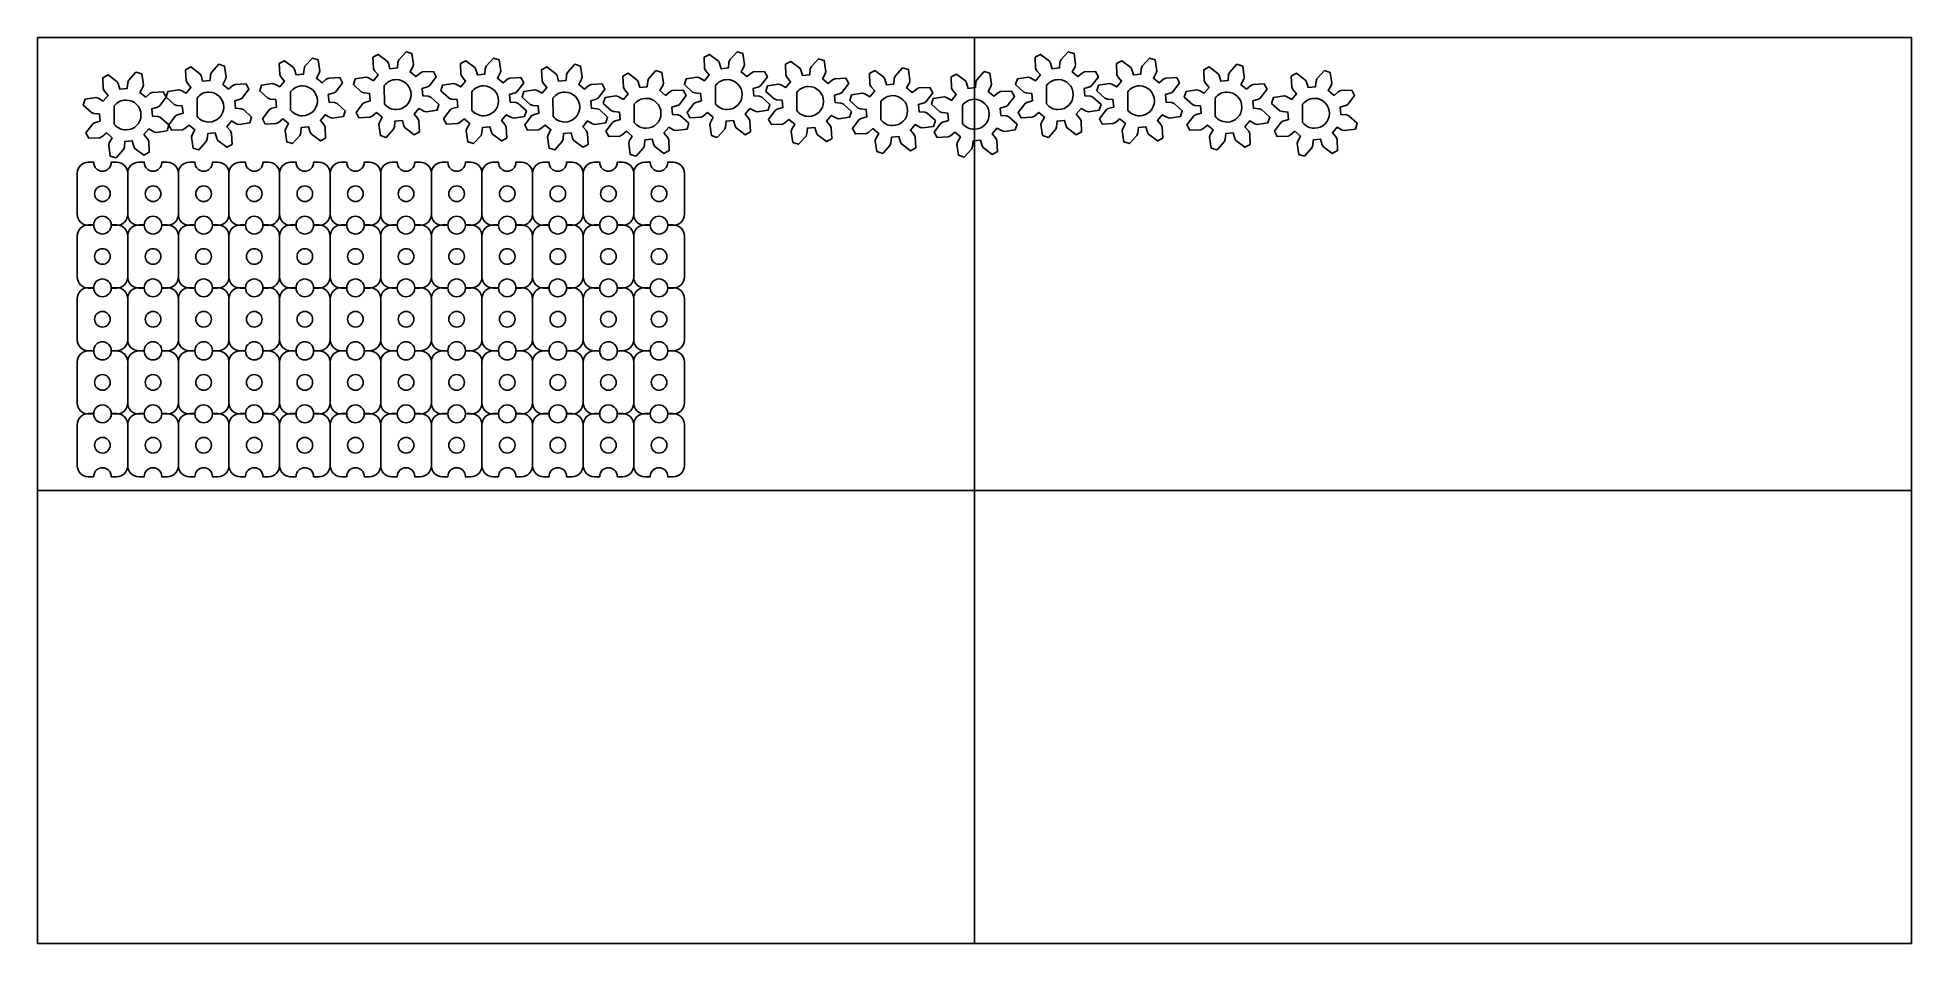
# Model space of a CAD drawing. Header units: millimetres. Extents: x 0 to 300, y -145 to 0.
import ezdxf

# ---------------------------------------------------------------- set-up
doc = ezdxf.new("R2010")
doc.units = ezdxf.units.MM
for name, color, linetype, lineweight, true_color in [('Cuts', 1, 'Continuous', 25, 0xff0000), ('laser bed referance', 3, 'Continuous', 25, 0x00ff00), ('Referance lines', 2, 'Continuous', 25, 0xffff00)]:
    doc.layers.add(name, color=color, linetype=linetype, lineweight=lineweight, true_color=true_color)

msp = doc.modelspace()

# ---------------------------------------------------------------- linework, layer by layer
at = {"layer": 'Cuts', "color": 1, "lineweight": 25, "true_color": 0xff0000}
for points in [[(55.82, -15.98), (54.9, -15.7), (54.64, -13.95), (54.74, -13.59), (55.19, -12.77), (54.28, -12.01), (53.59, -12.59), (53.22, -12.77), (51.45, -12.85), (51, -12), (52.09, -10.56), (52.38, -10.39), (53.28, -10.13), (53.16, -8.95), (52.28, -8.87), (51.88, -8.73), (50.57, -7.55), (50.86, -6.62), (52.61, -6.36), (52.97, -6.46), (53.79, -6.91), (54.54, -6), (53.97, -5.31), (53.79, -4.94), (53.71, -3.17), (54.56, -2.72), (56, -3.81), (56.17, -4.1), (56.43, -5), (57.61, -4.88), (57.68, -4), (57.82, -3.6), (59.01, -2.29), (59.93, -2.58), (60.19, -4.33), (60.09, -4.69), (59.64, -5.51), (60.56, -6.26), (61.24, -5.69), (61.62, -5.51), (63.38, -5.42), (63.84, -6.28), (62.75, -7.72), (62.46, -7.88), (61.56, -8.14), (61.67, -9.33), (62.56, -9.4), (62.95, -9.54), (64.26, -10.73), (63.98, -11.65), (62.23, -11.91), (61.87, -11.81), (61.05, -11.36), (60.29, -12.28), (60.87, -12.96), (61.05, -13.34), (61.13, -15.1), (60.28, -15.56), (58.84, -14.47), (58.67, -14.17), (58.41, -13.28), (57.23, -13.39), (57.15, -14.28), (57.01, -14.67), (55.82, -15.98), (55.82, -15.98)], [(108.82, -15.98), (107.9, -15.7), (107.64, -13.95), (107.74, -13.59), (108.19, -12.77), (107.28, -12.01), (106.59, -12.59), (106.22, -12.77), (104.45, -12.85), (104, -12), (105.09, -10.56), (105.38, -10.39), (106.28, -10.13), (106.16, -8.95), (105.28, -8.87), (104.88, -8.73), (103.57, -7.55), (103.86, -6.62), (105.61, -6.36), (105.97, -6.46), (106.79, -6.91), (107.54, -6), (106.97, -5.31), (106.79, -4.94), (106.71, -3.17), (107.56, -2.72), (109, -3.81), (109.17, -4.1), (109.43, -5), (110.61, -4.88), (110.68, -4), (110.82, -3.6), (112.01, -2.29), (112.93, -2.58), (113.19, -4.33), (113.09, -4.69), (112.64, -5.51), (113.56, -6.26), (114.24, -5.69), (114.62, -5.51), (116.38, -5.42), (116.84, -6.28), (115.75, -7.72), (115.46, -7.88), (114.56, -8.14), (114.67, -9.33), (115.56, -9.4), (115.95, -9.54), (117.26, -10.73), (116.98, -11.65), (115.23, -11.91), (114.87, -11.81), (114.05, -11.36), (113.29, -12.28), (113.87, -12.96), (114.05, -13.34), (114.13, -15.1), (113.28, -15.56), (111.84, -14.47), (111.67, -14.17), (111.41, -13.28), (110.23, -13.39), (110.15, -14.28), (110.01, -14.67), (108.82, -15.98), (108.82, -15.98)], [(161.82, -15.98), (160.9, -15.7), (160.64, -13.95), (160.74, -13.59), (161.19, -12.77), (160.28, -12.01), (159.59, -12.59), (159.22, -12.77), (157.45, -12.85), (157, -12), (158.09, -10.56), (158.38, -10.39), (159.28, -10.13), (159.16, -8.95), (158.28, -8.87), (157.88, -8.73), (156.57, -7.55), (156.86, -6.62), (158.61, -6.36), (158.97, -6.46), (159.79, -6.91), (160.54, -6), (159.97, -5.31), (159.79, -4.94), (159.71, -3.17), (160.56, -2.72), (162, -3.81), (162.17, -4.1), (162.43, -5), (163.61, -4.88), (163.68, -4), (163.82, -3.6), (165.01, -2.29), (165.93, -2.58), (166.19, -4.33), (166.09, -4.69), (165.64, -5.51), (166.56, -6.26), (167.24, -5.69), (167.62, -5.51), (169.38, -5.42), (169.84, -6.28), (168.75, -7.72), (168.46, -7.88), (167.56, -8.14), (167.67, -9.33), (168.56, -9.4), (168.95, -9.54), (170.26, -10.73), (169.98, -11.65), (168.23, -11.91), (167.87, -11.81), (167.05, -11.36), (166.29, -12.28), (166.87, -12.96), (167.05, -13.34), (167.13, -15.1), (166.28, -15.56), (164.84, -14.47), (164.67, -14.17), (164.41, -13.28), (163.23, -13.39), (163.15, -14.28), (163.01, -14.67), (161.82, -15.98), (161.82, -15.98)], [(12.58, -19.25), (11.66, -18.97), (11.4, -17.22), (11.5, -16.85), (11.95, -16.04), (11.03, -15.28), (10.35, -15.85), (9.97, -16.04), (8.21, -16.12), (7.76, -15.27), (8.84, -13.83), (9.14, -13.66), (10.03, -13.4), (9.92, -12.22), (9.03, -12.14), (8.64, -12), (7.33, -10.81), (7.61, -9.89), (9.36, -9.63), (9.73, -9.73), (10.54, -10.18), (11.3, -9.26), (10.73, -8.58), (10.54, -8.21), (10.46, -6.44), (11.31, -5.99), (12.75, -7.07), (12.92, -7.37), (13.18, -8.27), (14.36, -8.15), (14.44, -7.27), (14.58, -6.87), (15.77, -5.56), (16.69, -5.84), (16.95, -7.6), (16.85, -7.96), (16.4, -8.78), (17.32, -9.53), (18, -8.96), (18.37, -8.78), (20.14, -8.69), (20.59, -9.55), (19.51, -10.98), (19.21, -11.15), (18.31, -11.41), (18.43, -12.6), (19.32, -12.67), (19.71, -12.81), (21.02, -14), (20.74, -14.92), (18.99, -15.18), (18.62, -15.08), (17.8, -14.63), (17.05, -15.55), (17.62, -16.23), (17.8, -16.61), (17.89, -18.37), (17.04, -18.82), (15.6, -17.74), (15.43, -17.44), (15.17, -16.55), (13.98, -16.66), (13.91, -17.55), (13.77, -17.94), (12.58, -19.25), (12.58, -19.25)], [(25.84, -17.98), (24.92, -17.7), (24.66, -15.95), (24.76, -15.59), (25.21, -14.77), (24.3, -14.01), (23.61, -14.59), (23.24, -14.77), (21.47, -14.85), (21.02, -14), (22.1, -12.56), (22.4, -12.39), (23.3, -12.13), (23.18, -10.95), (22.29, -10.87), (21.9, -10.73), (20.59, -9.55), (20.87, -8.62), (22.63, -8.36), (22.99, -8.46), (23.81, -8.91), (24.56, -8), (23.99, -7.31), (23.81, -6.94), (23.72, -5.17), (24.57, -4.72), (26.01, -5.81), (26.18, -6.1), (26.44, -7), (27.63, -6.89), (27.7, -6), (27.84, -5.6), (29.03, -4.29), (29.95, -4.58), (30.21, -6.33), (30.11, -6.69), (29.66, -7.51), (30.58, -8.26), (31.26, -7.69), (31.64, -7.51), (33.4, -7.43), (33.85, -8.28), (32.77, -9.72), (32.47, -9.89), (31.58, -10.14), (31.69, -11.33), (32.58, -11.4), (32.97, -11.54), (34.28, -12.73), (34, -13.65), (32.25, -13.91), (31.88, -13.81), (31.07, -13.36), (30.31, -14.28), (30.88, -14.96), (31.07, -15.34), (31.15, -17.1), (30.3, -17.56), (28.86, -16.47), (28.69, -16.18), (28.43, -15.28), (27.25, -15.39), (27.17, -16.28), (27.03, -16.67), (25.84, -17.98), (25.84, -17.98)], [(40.82, -16.98), (39.9, -16.7), (39.64, -14.95), (39.74, -14.59), (40.19, -13.77), (39.28, -13.01), (38.59, -13.59), (38.22, -13.77), (36.45, -13.85), (36, -13), (37.09, -11.56), (37.38, -11.39), (38.28, -11.13), (38.16, -9.95), (37.28, -9.87), (36.88, -9.73), (35.57, -8.55), (35.86, -7.62), (37.61, -7.36), (37.97, -7.46), (38.79, -7.91), (39.54, -7), (38.97, -6.31), (38.79, -5.94), (38.71, -4.17), (39.56, -3.72), (41, -4.81), (41.17, -5.1), (41.43, -6), (42.61, -5.88), (42.68, -5), (42.82, -4.6), (44.01, -3.29), (44.93, -3.58), (45.19, -5.33), (45.09, -5.69), (44.64, -6.51), (45.56, -7.26), (46.24, -6.69), (46.62, -6.51), (48.38, -6.42), (48.84, -7.28), (47.75, -8.72), (47.46, -8.88), (46.56, -9.14), (46.67, -10.33), (47.56, -10.4), (47.95, -10.54), (49.26, -11.73), (48.98, -12.65), (47.23, -12.91), (46.87, -12.81), (46.05, -12.36), (45.29, -13.28), (45.87, -13.96), (46.05, -14.34), (46.13, -16.1), (45.28, -16.56), (43.84, -15.47), (43.67, -15.17), (43.41, -14.28), (42.23, -14.39), (42.15, -15.28), (42.01, -15.67), (40.82, -16.98), (40.82, -16.98)], [(69.82, -16.98), (68.9, -16.7), (68.64, -14.95), (68.74, -14.59), (69.19, -13.77), (68.28, -13.01), (67.59, -13.59), (67.22, -13.77), (65.45, -13.85), (65, -13), (66.09, -11.56), (66.38, -11.39), (67.28, -11.13), (67.16, -9.95), (66.28, -9.87), (65.88, -9.73), (64.57, -8.55), (64.86, -7.62), (66.61, -7.36), (66.97, -7.46), (67.79, -7.91), (68.54, -7), (67.97, -6.31), (67.79, -5.94), (67.71, -4.17), (68.56, -3.72), (70, -4.81), (70.17, -5.1), (70.43, -6), (71.61, -5.88), (71.68, -5), (71.82, -4.6), (73.01, -3.29), (73.93, -3.58), (74.19, -5.33), (74.09, -5.69), (73.64, -6.51), (74.56, -7.26), (75.24, -6.69), (75.62, -6.51), (77.38, -6.42), (77.84, -7.28), (76.75, -8.72), (76.46, -8.88), (75.56, -9.14), (75.67, -10.33), (76.56, -10.4), (76.95, -10.54), (78.26, -11.73), (77.98, -12.65), (76.23, -12.91), (75.87, -12.81), (75.05, -12.36), (74.29, -13.28), (74.87, -13.96), (75.05, -14.34), (75.13, -16.1), (74.28, -16.56), (72.84, -15.47), (72.67, -15.17), (72.41, -14.28), (71.23, -14.39), (71.15, -15.28), (71.01, -15.67), (69.82, -16.98), (69.82, -16.98)], [(82.82, -17.98), (81.9, -17.7), (81.64, -15.95), (81.74, -15.59), (82.19, -14.77), (81.28, -14.01), (80.59, -14.59), (80.22, -14.77), (78.45, -14.85), (78, -14), (79.09, -12.56), (79.38, -12.39), (80.28, -12.13), (80.16, -10.95), (79.28, -10.87), (78.88, -10.73), (77.57, -9.55), (77.86, -8.62), (79.61, -8.36), (79.97, -8.46), (80.79, -8.91), (81.54, -8), (80.97, -7.31), (80.79, -6.94), (80.71, -5.17), (81.56, -4.72), (83, -5.81), (83.17, -6.1), (83.43, -7), (84.61, -6.88), (84.68, -6), (84.82, -5.6), (86.01, -4.29), (86.93, -4.58), (87.19, -6.33), (87.09, -6.69), (86.64, -7.51), (87.56, -8.26), (88.24, -7.69), (88.62, -7.51), (90.38, -7.42), (90.84, -8.28), (89.75, -9.72), (89.46, -9.88), (88.56, -10.14), (88.67, -11.33), (89.56, -11.4), (89.95, -11.54), (91.26, -12.73), (90.98, -13.65), (89.23, -13.91), (88.87, -13.81), (88.05, -13.36), (87.29, -14.28), (87.87, -14.96), (88.05, -15.34), (88.13, -17.1), (87.28, -17.56), (85.84, -16.47), (85.67, -16.17), (85.41, -15.28), (84.23, -15.39), (84.15, -16.28), (84.01, -16.67), (82.82, -17.98), (82.82, -17.98)], [(95.82, -18.98), (94.9, -18.7), (94.64, -16.95), (94.74, -16.59), (95.19, -15.77), (94.28, -15.01), (93.59, -15.59), (93.22, -15.77), (91.45, -15.85), (91, -15), (92.09, -13.56), (92.38, -13.39), (93.28, -13.13), (93.16, -11.95), (92.28, -11.87), (91.88, -11.73), (90.57, -10.55), (90.86, -9.62), (92.61, -9.36), (92.97, -9.46), (93.79, -9.91), (94.54, -9), (93.97, -8.31), (93.79, -7.94), (93.71, -6.17), (94.56, -5.72), (96, -6.81), (96.17, -7.1), (96.43, -8), (97.61, -7.88), (97.68, -7), (97.82, -6.6), (99.01, -5.29), (99.93, -5.58), (100.19, -7.33), (100.09, -7.69), (99.64, -8.51), (100.56, -9.26), (101.24, -8.69), (101.62, -8.51), (103.38, -8.42), (103.84, -9.28), (102.75, -10.72), (102.46, -10.88), (101.56, -11.14), (101.67, -12.33), (102.56, -12.4), (102.95, -12.54), (104.26, -13.73), (103.98, -14.65), (102.23, -14.91), (101.87, -14.81), (101.05, -14.36), (100.29, -15.28), (100.87, -15.96), (101.05, -16.34), (101.13, -18.1), (100.28, -18.56), (98.84, -17.47), (98.67, -17.17), (98.41, -16.28), (97.23, -16.39), (97.15, -17.28), (97.01, -17.67), (95.82, -18.98), (95.82, -18.98)], [(121.85, -17.08), (120.93, -16.8), (120.67, -15.05), (120.77, -14.68), (121.22, -13.87), (120.3, -13.11), (119.62, -13.68), (119.24, -13.87), (117.48, -13.95), (117.02, -13.1), (118.11, -11.66), (118.41, -11.49), (119.3, -11.23), (119.19, -10.05), (118.3, -9.97), (117.91, -9.83), (116.6, -8.64), (116.88, -7.72), (118.63, -7.46), (118.99, -7.56), (119.81, -8.01), (120.57, -7.09), (119.99, -6.41), (119.81, -6.04), (119.73, -4.27), (120.58, -3.82), (122.02, -4.9), (122.19, -5.2), (122.45, -6.1), (123.63, -5.98), (123.71, -5.09), (123.85, -4.7), (125.04, -3.39), (125.96, -3.67), (126.22, -5.42), (126.12, -5.79), (125.67, -6.61), (126.58, -7.36), (127.27, -6.79), (127.64, -6.61), (129.41, -6.52), (129.86, -7.37), (128.77, -8.81), (128.48, -8.98), (127.58, -9.24), (127.69, -10.43), (128.58, -10.5), (128.98, -10.64), (130.29, -11.83), (130, -12.75), (128.25, -13.01), (127.89, -12.91), (127.07, -12.46), (126.32, -13.38), (126.89, -14.06), (127.07, -14.44), (127.15, -16.2), (126.3, -16.65), (124.86, -15.57), (124.69, -15.27), (124.44, -14.38), (123.25, -14.49), (123.18, -15.38), (123.04, -15.77), (121.85, -17.08), (121.85, -17.08)], [(135.3, -18.55), (134.38, -18.27), (134.12, -16.52), (134.22, -16.15), (134.67, -15.34), (133.75, -14.58), (133.07, -15.15), (132.69, -15.34), (130.93, -15.42), (130.48, -14.57), (131.56, -13.13), (131.86, -12.96), (132.75, -12.7), (132.64, -11.52), (131.75, -11.44), (131.36, -11.3), (130.05, -10.11), (130.33, -9.19), (132.08, -8.93), (132.45, -9.03), (133.26, -9.48), (134.02, -8.56), (133.45, -7.88), (133.26, -7.51), (133.18, -5.74), (134.03, -5.29), (135.47, -6.37), (135.64, -6.67), (135.9, -7.57), (137.08, -7.45), (137.16, -6.56), (137.3, -6.17), (138.49, -4.86), (139.41, -5.14), (139.67, -6.89), (139.57, -7.26), (139.12, -8.08), (140.04, -8.83), (140.72, -8.26), (141.09, -8.08), (142.86, -7.99), (143.31, -8.84), (142.23, -10.28), (141.93, -10.45), (141.03, -10.71), (141.15, -11.9), (142.04, -11.97), (142.43, -12.11), (143.74, -13.3), (143.46, -14.22), (141.71, -14.48), (141.34, -14.38), (140.52, -13.93), (139.77, -14.85), (140.34, -15.53), (140.52, -15.91), (140.61, -17.67), (139.76, -18.12), (138.32, -17.04), (138.15, -16.74), (137.89, -15.85), (136.7, -15.96), (136.63, -16.85), (136.49, -17.24), (135.3, -18.55), (135.3, -18.55)], [(148.37, -19.13), (147.45, -18.85), (147.19, -17.1), (147.29, -16.73), (147.74, -15.92), (146.83, -15.16), (146.14, -15.73), (145.77, -15.92), (144, -16), (143.55, -15.15), (144.63, -13.71), (144.93, -13.54), (145.83, -13.28), (145.71, -12.1), (144.82, -12.02), (144.43, -11.88), (143.12, -10.69), (143.4, -9.77), (145.16, -9.51), (145.52, -9.61), (146.34, -10.06), (147.09, -9.15), (146.52, -8.46), (146.34, -8.09), (146.25, -6.32), (147.11, -5.87), (148.55, -6.96), (148.71, -7.25), (148.97, -8.15), (150.16, -8.03), (150.23, -7.15), (150.37, -6.75), (151.56, -5.44), (152.48, -5.72), (152.74, -7.48), (152.64, -7.84), (152.19, -8.66), (153.11, -9.41), (153.79, -8.84), (154.17, -8.66), (155.93, -8.57), (156.38, -9.43), (155.3, -10.86), (155, -11.03), (154.11, -11.29), (154.22, -12.48), (155.11, -12.55), (155.5, -12.69), (156.81, -13.88), (156.53, -14.8), (154.78, -15.06), (154.41, -14.96), (153.6, -14.51), (152.84, -15.43), (153.41, -16.11), (153.6, -16.49), (153.68, -18.25), (152.83, -18.7), (151.39, -17.62), (151.22, -17.32), (150.96, -16.43), (149.78, -16.54), (149.7, -17.43), (149.56, -17.82), (148.37, -19.13), (148.37, -19.13)], [(174.82, -16.98), (173.9, -16.7), (173.64, -14.95), (173.74, -14.59), (174.19, -13.77), (173.28, -13.01), (172.59, -13.59), (172.22, -13.77), (170.45, -13.85), (170, -13), (171.09, -11.56), (171.38, -11.39), (172.28, -11.13), (172.16, -9.95), (171.28, -9.87), (170.88, -9.73), (169.57, -8.55), (169.86, -7.62), (171.61, -7.36), (171.97, -7.46), (172.79, -7.91), (173.54, -7), (172.97, -6.31), (172.79, -5.94), (172.71, -4.17), (173.56, -3.72), (175, -4.81), (175.17, -5.1), (175.43, -6), (176.61, -5.88), (176.68, -5), (176.82, -4.6), (178.01, -3.29), (178.93, -3.58), (179.19, -5.33), (179.09, -5.69), (178.64, -6.51), (179.56, -7.26), (180.24, -6.69), (180.62, -6.51), (182.38, -6.42), (182.84, -7.28), (181.75, -8.72), (181.46, -8.88), (180.56, -9.14), (180.67, -10.33), (181.56, -10.4), (181.95, -10.54), (183.26, -11.73), (182.98, -12.65), (181.23, -12.91), (180.87, -12.81), (180.05, -12.36), (179.29, -13.28), (179.87, -13.96), (180.05, -14.34), (180.13, -16.1), (179.28, -16.56), (177.84, -15.47), (177.67, -15.17), (177.41, -14.28), (176.23, -14.39), (176.15, -15.28), (176.01, -15.67), (174.82, -16.98), (174.82, -16.98)], [(188.82, -17.98), (187.9, -17.7), (187.64, -15.95), (187.74, -15.59), (188.19, -14.77), (187.28, -14.01), (186.59, -14.59), (186.22, -14.77), (184.45, -14.85), (184, -14), (185.09, -12.56), (185.38, -12.39), (186.28, -12.13), (186.16, -10.95), (185.28, -10.87), (184.88, -10.73), (183.57, -9.55), (183.86, -8.62), (185.61, -8.36), (185.97, -8.46), (186.79, -8.91), (187.54, -8), (186.97, -7.31), (186.79, -6.94), (186.71, -5.17), (187.56, -4.72), (189, -5.81), (189.17, -6.1), (189.43, -7), (190.61, -6.88), (190.68, -6), (190.82, -5.6), (192.01, -4.29), (192.93, -4.58), (193.19, -6.33), (193.09, -6.69), (192.64, -7.51), (193.56, -8.26), (194.24, -7.69), (194.62, -7.51), (196.38, -7.42), (196.84, -8.28), (195.75, -9.72), (195.46, -9.88), (194.56, -10.14), (194.67, -11.33), (195.56, -11.4), (195.95, -11.54), (197.26, -12.73), (196.98, -13.65), (195.23, -13.91), (194.87, -13.81), (194.05, -13.36), (193.29, -14.28), (193.87, -14.96), (194.05, -15.34), (194.13, -17.1), (193.28, -17.56), (191.84, -16.47), (191.67, -16.17), (191.41, -15.28), (190.23, -15.39), (190.15, -16.28), (190.01, -16.67), (188.82, -17.98), (188.82, -17.98)], [(202.82, -18.98), (201.9, -18.7), (201.64, -16.95), (201.74, -16.59), (202.19, -15.77), (201.28, -15.01), (200.59, -15.59), (200.22, -15.77), (198.45, -15.85), (198, -15), (199.09, -13.56), (199.38, -13.39), (200.28, -13.13), (200.16, -11.95), (199.28, -11.87), (198.88, -11.73), (197.57, -10.55), (197.86, -9.62), (199.61, -9.36), (199.97, -9.46), (200.79, -9.91), (201.54, -9), (200.97, -8.31), (200.79, -7.94), (200.71, -6.17), (201.56, -5.72), (203, -6.81), (203.17, -7.1), (203.43, -8), (204.61, -7.88), (204.68, -7), (204.82, -6.6), (206.01, -5.29), (206.93, -5.58), (207.19, -7.33), (207.09, -7.69), (206.64, -8.51), (207.56, -9.26), (208.24, -8.69), (208.62, -8.51), (210.38, -8.42), (210.84, -9.28), (209.75, -10.72), (209.46, -10.88), (208.56, -11.14), (208.67, -12.33), (209.56, -12.4), (209.95, -12.54), (211.26, -13.73), (210.98, -14.65), (209.23, -14.91), (208.87, -14.81), (208.05, -14.36), (207.29, -15.28), (207.87, -15.96), (208.05, -16.34), (208.13, -18.1), (207.28, -18.56), (205.84, -17.47), (205.67, -17.17), (205.41, -16.28), (204.23, -16.39), (204.15, -17.28), (204.01, -17.67), (202.82, -18.98), (202.82, -18.98)], [(40.53, -11.61), (40.52, -8.69)], [(55.53, -10.61), (55.52, -7.69)], [(69.53, -11.61), (69.52, -8.69)], [(108.53, -10.61), (108.52, -7.69)], [(121.55, -11.71), (121.55, -8.79)], [(161.53, -10.61), (161.52, -7.69)], [(174.53, -11.61), (174.52, -8.69)], [(12.29, -13.88), (12.28, -10.96)], [(25.55, -12.61), (25.54, -9.69)], [(82.53, -12.61), (82.52, -9.69)], [(95.53, -13.61), (95.52, -10.69)], [(135.01, -13.18), (135, -10.26)], [(148.08, -13.76), (148.07, -10.84)], [(188.53, -12.61), (188.52, -9.69)], [(202.53, -13.61), (202.52, -10.69)], [(8.12, -19.95), (9, -19.95), (9, -20)], [(11.8, -20), (11.8, -19.95), (12.68, -19.95)], [(16.22, -19.95), (17.1, -19.95), (17.1, -20)], [(19.9, -20), (19.9, -19.95), (20.78, -19.95)], [(24.32, -19.95), (25.2, -19.95), (25.2, -20)], [(28, -20), (28, -19.95), (28.89, -19.95)], [(32.42, -19.95), (33.3, -19.95), (33.3, -20)], [(36.1, -20), (36.1, -19.95), (36.99, -19.95)], [(40.52, -19.95), (41.4, -19.95), (41.4, -20)], [(44.2, -20), (44.2, -19.95), (45.08, -19.95)], [(48.62, -19.95), (49.5, -19.95), (49.5, -20)], [(52.3, -20), (52.3, -19.95), (53.18, -19.95)], [(56.72, -19.95), (57.6, -19.95), (57.6, -20)], [(60.4, -20), (60.4, -19.95), (61.28, -19.95)], [(64.82, -19.95), (65.7, -19.95), (65.7, -20)], [(68.5, -20), (68.5, -19.95), (69.38, -19.95)], [(72.92, -19.95), (73.8, -19.95), (73.8, -20)], [(76.6, -20), (76.6, -19.95), (77.48, -19.95)], [(81.02, -19.95), (81.9, -19.95), (81.9, -20)], [(84.7, -20), (84.7, -19.95), (85.58, -19.95)], [(89.12, -19.95), (90, -19.95), (90, -20)], [(92.8, -20), (92.8, -19.95), (93.68, -19.95)], [(97.22, -19.95), (98.1, -19.95), (98.1, -20)], [(100.9, -20), (100.9, -19.95), (101.78, -19.95)], [(6.35, -28.28), (6.35, -21.72)], [(14.45, -21.72), (14.45, -28.28)], [(22.55, -21.72), (22.55, -28.28)], [(30.65, -21.72), (30.65, -28.28)], [(38.75, -21.72), (38.75, -28.28)], [(38.75, -28.28), (38.75, -21.72)], [(46.85, -21.72), (46.85, -28.28)], [(54.95, -21.72), (54.95, -28.28)], [(63.05, -21.72), (63.05, -28.28)], [(71.15, -21.72), (71.15, -28.28)], [(71.15, -28.28), (71.15, -21.72)], [(79.25, -21.72), (79.25, -28.28)], [(87.35, -21.72), (87.35, -28.28)], [(95.45, -21.72), (95.45, -28.28)], [(103.55, -21.72), (103.55, -28.28)], [(9, -30), (9, -30.05), (8.12, -30.05)], [(8.12, -30), (9, -30), (9, -30.05)], [(12.68, -30.05), (11.8, -30.05), (11.8, -30)], [(11.8, -30.05), (11.8, -30), (12.68, -30)], [(17.1, -30), (17.1, -30.05), (16.22, -30.05)], [(16.22, -30), (17.1, -30), (17.1, -30.05)], [(20.78, -30.05), (19.9, -30.05), (19.9, -30)], [(19.9, -30.05), (19.9, -30), (20.78, -30)], [(25.2, -30), (25.2, -30.05), (24.32, -30.05)], [(24.32, -30), (25.2, -30), (25.2, -30.05)], [(28.89, -30.05), (28, -30.05), (28, -30)], [(28, -30.05), (28, -30), (28.89, -30)], [(33.3, -30), (33.3, -30.05), (32.42, -30.05)], [(32.42, -30), (33.3, -30), (33.3, -30.05)], [(36.99, -30.05), (36.1, -30.05), (36.1, -30)], [(36.1, -30.05), (36.1, -30), (36.99, -30)], [(41.4, -30), (41.4, -30.05), (40.52, -30.05)], [(40.52, -30), (41.4, -30), (41.4, -30.05)], [(45.08, -30.05), (44.2, -30.05), (44.2, -30)], [(44.2, -30.05), (44.2, -30), (45.08, -30)], [(49.5, -30), (49.5, -30.05), (48.62, -30.05)], [(48.62, -30), (49.5, -30), (49.5, -30.05)], [(53.18, -30.05), (52.3, -30.05), (52.3, -30)], [(52.3, -30.05), (52.3, -30), (53.18, -30)], [(57.6, -30), (57.6, -30.05), (56.72, -30.05)], [(56.72, -30), (57.6, -30), (57.6, -30.05)], [(61.28, -30.05), (60.4, -30.05), (60.4, -30)], [(60.4, -30.05), (60.4, -30), (61.28, -30)], [(65.7, -30), (65.7, -30.05), (64.82, -30.05)], [(64.82, -30), (65.7, -30), (65.7, -30.05)], [(69.38, -30.05), (68.5, -30.05), (68.5, -30)], [(68.5, -30.05), (68.5, -30), (69.38, -30)], [(73.8, -30), (73.8, -30.05), (72.92, -30.05)], [(72.92, -30), (73.8, -30), (73.8, -30.05)], [(77.48, -30.05), (76.6, -30.05), (76.6, -30)], [(76.6, -30.05), (76.6, -30), (77.48, -30)], [(81.9, -30), (81.9, -30.05), (81.02, -30.05)], [(81.02, -30), (81.9, -30), (81.9, -30.05)], [(85.58, -30.05), (84.7, -30.05), (84.7, -30)], [(84.7, -30.05), (84.7, -30), (85.58, -30)], [(90, -30), (90, -30.05), (89.12, -30.05)], [(89.12, -30), (90, -30), (90, -30.05)], [(93.68, -30.05), (92.8, -30.05), (92.8, -30)], [(92.8, -30.05), (92.8, -30), (93.68, -30)], [(98.1, -30), (98.1, -30.05), (97.22, -30.05)], [(97.22, -30), (98.1, -30), (98.1, -30.05)], [(101.78, -30.05), (100.9, -30.05), (100.9, -30)], [(100.9, -30.05), (100.9, -30), (101.78, -30)], [(6.35, -38.33), (6.35, -31.77)], [(14.45, -31.77), (14.45, -38.33)], [(22.55, -31.77), (22.55, -38.33)], [(30.65, -31.77), (30.65, -38.33)], [(38.75, -38.33), (38.75, -31.77)], [(38.75, -31.77), (38.75, -38.33)], [(46.85, -31.77), (46.85, -38.33)], [(54.95, -31.77), (54.95, -38.33)], [(63.05, -31.77), (63.05, -38.33)], [(71.15, -38.33), (71.15, -31.77)], [(71.15, -31.77), (71.15, -38.33)], [(79.25, -31.77), (79.25, -38.33)], [(87.35, -31.77), (87.35, -38.33)], [(95.45, -31.77), (95.45, -38.33)], [(103.55, -31.77), (103.55, -38.33)], [(6.35, -48.38), (6.35, -41.82)], [(9, -40.05), (9, -40.1), (8.12, -40.1)], [(8.12, -40.05), (9, -40.05), (9, -40.1)], [(12.68, -40.1), (11.8, -40.1), (11.8, -40.05)], [(11.8, -40.1), (11.8, -40.05), (12.68, -40.05)], [(14.45, -41.82), (14.45, -48.38)], [(17.1, -40.05), (17.1, -40.1), (16.22, -40.1)], [(16.22, -40.05), (17.1, -40.05), (17.1, -40.1)], [(20.78, -40.1), (19.9, -40.1), (19.9, -40.05)], [(19.9, -40.1), (19.9, -40.05), (20.78, -40.05)], [(22.55, -41.82), (22.55, -48.38)], [(25.2, -40.05), (25.2, -40.1), (24.32, -40.1)], [(24.32, -40.05), (25.2, -40.05), (25.2, -40.1)], [(28.89, -40.1), (28, -40.1), (28, -40.05)], [(28, -40.1), (28, -40.05), (28.89, -40.05)], [(30.65, -41.82), (30.65, -48.38)], [(33.3, -40.05), (33.3, -40.1), (32.42, -40.1)], [(32.42, -40.05), (33.3, -40.05), (33.3, -40.1)], [(36.99, -40.1), (36.1, -40.1), (36.1, -40.05)], [(36.1, -40.1), (36.1, -40.05), (36.99, -40.05)], [(38.75, -48.38), (38.75, -41.82)], [(38.75, -41.82), (38.75, -48.38)], [(41.4, -40.05), (41.4, -40.1), (40.52, -40.1)], [(40.52, -40.05), (41.4, -40.05), (41.4, -40.1)], [(45.08, -40.1), (44.2, -40.1), (44.2, -40.05)], [(44.2, -40.1), (44.2, -40.05), (45.08, -40.05)], [(46.85, -41.82), (46.85, -48.38)], [(49.5, -40.05), (49.5, -40.1), (48.62, -40.1)], [(48.62, -40.05), (49.5, -40.05), (49.5, -40.1)], [(53.18, -40.1), (52.3, -40.1), (52.3, -40.05)], [(52.3, -40.1), (52.3, -40.05), (53.18, -40.05)], [(54.95, -41.82), (54.95, -48.38)], [(57.6, -40.05), (57.6, -40.1), (56.72, -40.1)], [(56.72, -40.05), (57.6, -40.05), (57.6, -40.1)], [(61.28, -40.1), (60.4, -40.1), (60.4, -40.05)], [(60.4, -40.1), (60.4, -40.05), (61.28, -40.05)], [(63.05, -41.82), (63.05, -48.38)], [(65.7, -40.05), (65.7, -40.1), (64.82, -40.1)], [(64.82, -40.05), (65.7, -40.05), (65.7, -40.1)], [(69.38, -40.1), (68.5, -40.1), (68.5, -40.05)], [(68.5, -40.1), (68.5, -40.05), (69.38, -40.05)], [(71.15, -41.82), (71.15, -48.38)], [(71.15, -48.38), (71.15, -41.82)], [(73.8, -40.05), (73.8, -40.1), (72.92, -40.1)], [(72.92, -40.05), (73.8, -40.05), (73.8, -40.1)], [(77.48, -40.1), (76.6, -40.1), (76.6, -40.05)], [(76.6, -40.1), (76.6, -40.05), (77.48, -40.05)], [(79.25, -41.82), (79.25, -48.38)], [(81.9, -40.05), (81.9, -40.1), (81.02, -40.1)], [(81.02, -40.05), (81.9, -40.05), (81.9, -40.1)], [(85.58, -40.1), (84.7, -40.1), (84.7, -40.05)], [(84.7, -40.1), (84.7, -40.05), (85.58, -40.05)], [(87.35, -41.82), (87.35, -48.38)], [(90, -40.05), (90, -40.1), (89.12, -40.1)], [(89.12, -40.05), (90, -40.05), (90, -40.1)], [(93.68, -40.1), (92.8, -40.1), (92.8, -40.05)], [(92.8, -40.1), (92.8, -40.05), (93.68, -40.05)], [(95.45, -41.82), (95.45, -48.38)], [(98.1, -40.05), (98.1, -40.1), (97.22, -40.1)], [(97.22, -40.05), (98.1, -40.05), (98.1, -40.1)], [(101.78, -40.1), (100.9, -40.1), (100.9, -40.05)], [(100.9, -40.1), (100.9, -40.05), (101.78, -40.05)], [(103.55, -41.82), (103.55, -48.38)], [(9, -50.1), (9, -50.15), (8.12, -50.15)], [(8.12, -50.15), (9, -50.15), (9, -50.2)], [(12.68, -50.15), (11.8, -50.15), (11.8, -50.1)], [(11.8, -50.2), (11.8, -50.15), (12.68, -50.15)], [(17.1, -50.1), (17.1, -50.15), (16.22, -50.15)], [(16.22, -50.15), (17.1, -50.15), (17.1, -50.2)], [(20.78, -50.15), (19.9, -50.15), (19.9, -50.1)], [(19.9, -50.2), (19.9, -50.15), (20.78, -50.15)], [(25.2, -50.1), (25.2, -50.15), (24.32, -50.15)], [(24.32, -50.15), (25.2, -50.15), (25.2, -50.2)], [(28.89, -50.15), (28, -50.15), (28, -50.1)], [(28, -50.2), (28, -50.15), (28.89, -50.15)], [(33.3, -50.1), (33.3, -50.15), (32.42, -50.15)], [(32.42, -50.15), (33.3, -50.15), (33.3, -50.2)], [(36.99, -50.15), (36.1, -50.15), (36.1, -50.1)], [(36.1, -50.2), (36.1, -50.15), (36.99, -50.15)], [(41.4, -50.1), (41.4, -50.15), (40.52, -50.15)], [(40.52, -50.15), (41.4, -50.15), (41.4, -50.2)], [(45.08, -50.15), (44.2, -50.15), (44.2, -50.1)], [(44.2, -50.2), (44.2, -50.15), (45.08, -50.15)], [(49.5, -50.1), (49.5, -50.15), (48.62, -50.15)], [(48.62, -50.15), (49.5, -50.15), (49.5, -50.2)], [(53.18, -50.15), (52.3, -50.15), (52.3, -50.1)], [(52.3, -50.2), (52.3, -50.15), (53.18, -50.15)], [(57.6, -50.1), (57.6, -50.15), (56.72, -50.15)], [(56.72, -50.15), (57.6, -50.15), (57.6, -50.2)], [(61.28, -50.15), (60.4, -50.15), (60.4, -50.1)], [(60.4, -50.2), (60.4, -50.15), (61.28, -50.15)], [(65.7, -50.1), (65.7, -50.15), (64.82, -50.15)], [(64.82, -50.15), (65.7, -50.15), (65.7, -50.2)], [(69.38, -50.15), (68.5, -50.15), (68.5, -50.1)], [(68.5, -50.2), (68.5, -50.15), (69.38, -50.15)], [(73.8, -50.1), (73.8, -50.15), (72.92, -50.15)], [(72.92, -50.15), (73.8, -50.15), (73.8, -50.2)], [(77.48, -50.15), (76.6, -50.15), (76.6, -50.1)], [(76.6, -50.2), (76.6, -50.15), (77.48, -50.15)], [(81.9, -50.1), (81.9, -50.15), (81.02, -50.15)], [(81.02, -50.15), (81.9, -50.15), (81.9, -50.2)], [(85.58, -50.15), (84.7, -50.15), (84.7, -50.1)], [(84.7, -50.2), (84.7, -50.15), (85.58, -50.15)], [(90, -50.1), (90, -50.15), (89.12, -50.15)], [(89.12, -50.15), (90, -50.15), (90, -50.2)], [(93.68, -50.15), (92.8, -50.15), (92.8, -50.1)], [(92.8, -50.2), (92.8, -50.15), (93.68, -50.15)], [(98.1, -50.1), (98.1, -50.15), (97.22, -50.15)], [(97.22, -50.15), (98.1, -50.15), (98.1, -50.2)], [(101.78, -50.15), (100.9, -50.15), (100.9, -50.1)], [(100.9, -50.2), (100.9, -50.15), (101.78, -50.15)], [(6.35, -58.48), (6.35, -51.92)], [(14.45, -51.92), (14.45, -58.48)], [(22.55, -51.92), (22.55, -58.48)], [(30.65, -51.92), (30.65, -58.48)], [(38.75, -58.48), (38.75, -51.92)], [(38.75, -51.92), (38.75, -58.48)], [(46.85, -51.92), (46.85, -58.48)], [(54.95, -51.91), (54.95, -58.48)], [(63.05, -51.91), (63.05, -58.48)], [(71.15, -51.91), (71.15, -58.48)], [(71.15, -58.48), (71.15, -51.91)], [(79.25, -51.91), (79.25, -58.48)], [(87.35, -51.91), (87.35, -58.48)], [(95.45, -51.91), (95.45, -58.48)], [(103.55, -51.91), (103.55, -58.48)], [(6.35, -68.53), (6.35, -61.97)], [(9, -60.2), (9, -60.25), (8.12, -60.25)], [(8.12, -60.2), (9, -60.2), (9, -60.25)], [(12.68, -60.25), (11.8, -60.25), (11.8, -60.2)], [(11.8, -60.25), (11.8, -60.2), (12.68, -60.2)], [(14.45, -61.97), (14.45, -68.53)], [(17.1, -60.2), (17.1, -60.25), (16.22, -60.25)], [(16.22, -60.2), (17.1, -60.2), (17.1, -60.25)], [(20.78, -60.25), (19.9, -60.25), (19.9, -60.2)], [(19.9, -60.25), (19.9, -60.2), (20.78, -60.2)], [(22.55, -61.96), (22.55, -68.53)], [(25.2, -60.2), (25.2, -60.25), (24.32, -60.25)], [(24.32, -60.2), (25.2, -60.2), (25.2, -60.25)], [(28.89, -60.25), (28, -60.25), (28, -60.2)], [(28, -60.25), (28, -60.2), (28.89, -60.2)], [(30.65, -61.96), (30.65, -68.53)], [(33.3, -60.2), (33.3, -60.25), (32.42, -60.25)], [(32.42, -60.2), (33.3, -60.2), (33.3, -60.25)], [(36.99, -60.25), (36.1, -60.25), (36.1, -60.2)], [(36.1, -60.25), (36.1, -60.2), (36.99, -60.2)], [(38.75, -68.53), (38.75, -61.96)], [(38.75, -61.96), (38.75, -68.53)], [(41.4, -60.2), (41.4, -60.25), (40.52, -60.25)], [(40.52, -60.2), (41.4, -60.2), (41.4, -60.25)], [(45.08, -60.25), (44.2, -60.25), (44.2, -60.2)], [(44.2, -60.25), (44.2, -60.2), (45.08, -60.2)], [(46.85, -61.96), (46.85, -68.53)], [(49.5, -60.2), (49.5, -60.25), (48.62, -60.25)], [(48.62, -60.2), (49.5, -60.2), (49.5, -60.25)], [(53.18, -60.25), (52.3, -60.25), (52.3, -60.2)], [(52.3, -60.25), (52.3, -60.2), (53.18, -60.2)], [(54.95, -61.96), (54.95, -68.53)], [(57.6, -60.2), (57.6, -60.25), (56.72, -60.25)], [(56.72, -60.2), (57.6, -60.2), (57.6, -60.25)], [(61.28, -60.25), (60.4, -60.25), (60.4, -60.2)], [(60.4, -60.25), (60.4, -60.2), (61.28, -60.2)], [(63.05, -61.96), (63.05, -68.53)], [(65.7, -60.2), (65.7, -60.25), (64.82, -60.25)], [(64.82, -60.2), (65.7, -60.2), (65.7, -60.25)], [(69.38, -60.25), (68.5, -60.25), (68.5, -60.2)], [(68.5, -60.25), (68.5, -60.2), (69.38, -60.2)], [(71.15, -61.96), (71.15, -68.53)], [(71.15, -68.53), (71.15, -61.96)], [(73.8, -60.2), (73.8, -60.25), (72.92, -60.25)], [(72.92, -60.2), (73.8, -60.2), (73.8, -60.25)], [(77.48, -60.25), (76.6, -60.25), (76.6, -60.2)], [(76.6, -60.25), (76.6, -60.2), (77.48, -60.2)], [(79.25, -61.96), (79.25, -68.53)], [(81.9, -60.2), (81.9, -60.25), (81.02, -60.25)], [(81.02, -60.2), (81.9, -60.2), (81.9, -60.25)], [(85.58, -60.25), (84.7, -60.25), (84.7, -60.2)], [(84.7, -60.25), (84.7, -60.2), (85.58, -60.2)], [(87.35, -61.96), (87.35, -68.53)], [(90, -60.2), (90, -60.25), (89.12, -60.25)], [(89.12, -60.2), (90, -60.2), (90, -60.25)], [(93.68, -60.25), (92.8, -60.25), (92.8, -60.2)], [(92.8, -60.25), (92.8, -60.2), (93.68, -60.2)], [(95.45, -61.96), (95.45, -68.53)], [(98.1, -60.2), (98.1, -60.25), (97.22, -60.25)], [(97.22, -60.2), (98.1, -60.2), (98.1, -60.25)], [(101.78, -60.25), (100.9, -60.25), (100.9, -60.2)], [(100.9, -60.25), (100.9, -60.2), (101.78, -60.2)], [(103.55, -61.96), (103.55, -68.53)], [(9, -70.25), (9, -70.3), (8.12, -70.3)], [(12.68, -70.3), (11.8, -70.3), (11.8, -70.25)], [(17.1, -70.25), (17.1, -70.3), (16.22, -70.3)], [(20.78, -70.3), (19.9, -70.3), (19.9, -70.25)], [(25.2, -70.25), (25.2, -70.3), (24.32, -70.3)], [(28.89, -70.3), (28, -70.3), (28, -70.25)], [(33.3, -70.25), (33.3, -70.3), (32.42, -70.3)], [(36.99, -70.3), (36.1, -70.3), (36.1, -70.25)], [(41.4, -70.25), (41.4, -70.3), (40.52, -70.3)], [(45.08, -70.3), (44.2, -70.3), (44.2, -70.25)], [(49.5, -70.25), (49.5, -70.3), (48.62, -70.3)], [(53.18, -70.3), (52.3, -70.3), (52.3, -70.25)], [(57.6, -70.25), (57.6, -70.3), (56.72, -70.3)], [(61.28, -70.3), (60.4, -70.3), (60.4, -70.25)], [(65.7, -70.25), (65.7, -70.3), (64.82, -70.3)], [(69.38, -70.3), (68.5, -70.3), (68.5, -70.25)], [(73.8, -70.25), (73.8, -70.3), (72.92, -70.3)], [(77.48, -70.3), (76.6, -70.3), (76.6, -70.25)], [(81.9, -70.25), (81.9, -70.3), (81.02, -70.3)], [(85.58, -70.3), (84.7, -70.3), (84.7, -70.25)], [(90, -70.25), (90, -70.3), (89.12, -70.3)], [(93.68, -70.3), (92.8, -70.3), (92.8, -70.25)], [(98.1, -70.25), (98.1, -70.3), (97.22, -70.3)], [(101.78, -70.3), (100.9, -70.3), (100.9, -70.25)]]:
    msp.add_lwpolyline(points, dxfattribs=at)
for points in [[(25.54, -9.69), (26.01, -9.08), (26.7, -8.74), (27.43, -8.74)], [(27.43, -8.74), (28.75, -8.74), (29.83, -9.82), (29.83, -11.14)], [(40.52, -8.69), (40.99, -8.08), (41.68, -7.74), (42.42, -7.74)], [(42.42, -7.74), (43.74, -7.74), (44.81, -8.82), (44.81, -10.14)], [(55.52, -7.69), (55.99, -7.08), (56.68, -6.74), (57.42, -6.74)], [(57.42, -6.74), (58.74, -6.74), (59.81, -7.82), (59.81, -9.14)], [(69.52, -8.69), (69.99, -8.08), (70.68, -7.74), (71.42, -7.74)], [(71.42, -7.74), (72.74, -7.74), (73.81, -8.82), (73.81, -10.14)], [(82.52, -9.69), (82.99, -9.08), (83.68, -8.74), (84.42, -8.74)], [(84.42, -8.74), (85.74, -8.74), (86.81, -9.82), (86.81, -11.14)], [(108.52, -7.69), (108.99, -7.08), (109.68, -6.74), (110.42, -6.74)], [(110.42, -6.74), (111.74, -6.74), (112.81, -7.82), (112.81, -9.14)], [(121.55, -8.79), (122.01, -8.18), (122.7, -7.84), (123.44, -7.84)], [(123.44, -7.84), (124.76, -7.84), (125.83, -8.92), (125.83, -10.24)], [(161.52, -7.69), (161.99, -7.08), (162.68, -6.74), (163.42, -6.74)], [(163.42, -6.74), (164.74, -6.74), (165.81, -7.82), (165.81, -9.14)], [(174.52, -8.69), (174.99, -8.08), (175.68, -7.74), (176.42, -7.74)], [(176.42, -7.74), (177.74, -7.74), (178.81, -8.82), (178.81, -10.14)], [(188.52, -9.69), (188.99, -9.08), (189.68, -8.74), (190.42, -8.74)], [(190.42, -8.74), (191.74, -8.74), (192.81, -9.82), (192.81, -11.14)], [(12.28, -10.96), (12.75, -10.35), (13.43, -10.01), (14.17, -10.01)], [(14.17, -10.01), (15.49, -10.01), (16.57, -11.09), (16.57, -12.41)], [(29.83, -11.14), (29.83, -12.46), (28.75, -13.53), (27.43, -13.53)], [(42.42, -12.53), (41.68, -12.53), (40.99, -12.2), (40.53, -11.61)], [(44.81, -10.14), (44.81, -11.46), (43.74, -12.53), (42.42, -12.53)], [(57.42, -11.53), (56.68, -11.53), (55.99, -11.2), (55.53, -10.61)], [(59.81, -9.14), (59.81, -10.46), (58.74, -11.53), (57.42, -11.53)], [(71.42, -12.53), (70.68, -12.53), (69.99, -12.2), (69.53, -11.61)], [(73.81, -10.14), (73.81, -11.46), (72.74, -12.53), (71.42, -12.53)], [(86.81, -11.14), (86.81, -12.46), (85.74, -13.53), (84.42, -13.53)], [(95.52, -10.69), (95.99, -10.08), (96.68, -9.74), (97.42, -9.74)], [(97.42, -9.74), (98.74, -9.74), (99.81, -10.82), (99.81, -12.14)], [(110.42, -11.53), (109.68, -11.53), (108.99, -11.2), (108.53, -10.61)], [(112.81, -9.14), (112.81, -10.46), (111.74, -11.53), (110.42, -11.53)], [(123.44, -12.63), (122.7, -12.63), (122.01, -12.29), (121.55, -11.71)], [(125.83, -10.24), (125.83, -11.56), (124.76, -12.63), (123.44, -12.63)], [(135, -10.26), (135.47, -9.65), (136.15, -9.31), (136.89, -9.31)], [(136.89, -9.31), (138.21, -9.31), (139.29, -10.39), (139.29, -11.71)], [(139.29, -11.71), (139.29, -13.03), (138.21, -14.1), (136.89, -14.1)], [(148.07, -10.84), (148.54, -10.23), (149.23, -9.89), (149.96, -9.89)], [(149.96, -9.89), (151.28, -9.89), (152.36, -10.97), (152.36, -12.29)], [(163.42, -11.53), (162.68, -11.53), (161.99, -11.2), (161.53, -10.61)], [(165.81, -9.14), (165.81, -10.46), (164.74, -11.53), (163.42, -11.53)], [(176.42, -12.53), (175.68, -12.53), (174.99, -12.2), (174.53, -11.61)], [(178.81, -10.14), (178.81, -11.46), (177.74, -12.53), (176.42, -12.53)], [(192.81, -11.14), (192.81, -12.46), (191.74, -13.53), (190.42, -13.53)], [(202.52, -10.69), (202.99, -10.08), (203.68, -9.74), (204.42, -9.74)], [(204.42, -9.74), (205.74, -9.74), (206.81, -10.82), (206.81, -12.14)], [(14.17, -14.8), (13.43, -14.8), (12.75, -14.47), (12.29, -13.88)], [(16.57, -12.41), (16.57, -13.73), (15.49, -14.8), (14.17, -14.8)], [(27.43, -13.53), (26.69, -13.53), (26.01, -13.2), (25.55, -12.61)], [(84.42, -13.53), (83.68, -13.53), (82.99, -13.2), (82.53, -12.61)], [(97.42, -14.53), (96.68, -14.53), (95.99, -14.2), (95.53, -13.61)], [(99.81, -12.14), (99.81, -13.46), (98.74, -14.53), (97.42, -14.53)], [(136.89, -14.1), (136.15, -14.1), (135.47, -13.76), (135.01, -13.18)], [(149.96, -14.68), (149.22, -14.68), (148.54, -14.35), (148.08, -13.76)], [(152.36, -12.29), (152.36, -13.61), (151.28, -14.68), (149.96, -14.68)], [(190.42, -13.53), (189.68, -13.53), (188.99, -13.2), (188.53, -12.61)], [(204.42, -14.53), (203.68, -14.53), (202.99, -14.2), (202.53, -13.61)], [(206.81, -12.14), (206.81, -13.46), (205.74, -14.53), (204.42, -14.53)], [(6.35, -21.72), (6.35, -20.74), (7.14, -19.95), (8.12, -19.95)], [(9, -20), (9, -20.77), (9.63, -21.4), (10.4, -21.4)], [(10.4, -21.4), (11.17, -21.4), (11.8, -20.77), (11.8, -20)], [(12.68, -19.95), (13.66, -19.95), (14.45, -20.74), (14.45, -21.72)], [(14.45, -21.72), (14.45, -20.74), (15.24, -19.95), (16.22, -19.95)], [(17.1, -20), (17.1, -20.77), (17.73, -21.4), (18.5, -21.4)], [(18.5, -21.4), (19.27, -21.4), (19.9, -20.77), (19.9, -20)], [(20.78, -19.95), (21.76, -19.95), (22.55, -20.74), (22.55, -21.72)], [(22.55, -21.72), (22.55, -20.74), (23.34, -19.95), (24.32, -19.95)], [(25.2, -20), (25.2, -20.77), (25.83, -21.4), (26.6, -21.4)], [(26.6, -21.4), (27.37, -21.4), (28, -20.77), (28, -20)], [(28.89, -19.95), (29.86, -19.95), (30.65, -20.74), (30.65, -21.72)], [(30.65, -21.72), (30.65, -20.74), (31.44, -19.95), (32.42, -19.95)], [(33.3, -20), (33.3, -20.77), (33.93, -21.4), (34.7, -21.4)], [(34.7, -21.4), (35.47, -21.4), (36.1, -20.77), (36.1, -20)], [(36.99, -19.95), (37.96, -19.95), (38.75, -20.74), (38.75, -21.72)], [(38.75, -21.72), (38.75, -20.74), (39.54, -19.95), (40.52, -19.95)], [(41.4, -20), (41.4, -20.77), (42.03, -21.4), (42.8, -21.4)], [(42.8, -21.4), (43.57, -21.4), (44.2, -20.77), (44.2, -20)], [(45.08, -19.95), (46.06, -19.95), (46.85, -20.74), (46.85, -21.72)], [(46.85, -21.72), (46.85, -20.74), (47.64, -19.95), (48.62, -19.95)], [(49.5, -20), (49.5, -20.77), (50.13, -21.4), (50.9, -21.4)], [(50.9, -21.4), (51.67, -21.4), (52.3, -20.77), (52.3, -20)], [(53.18, -19.95), (54.16, -19.95), (54.95, -20.74), (54.95, -21.72)], [(54.95, -21.72), (54.95, -20.74), (55.74, -19.95), (56.72, -19.95)], [(57.6, -20), (57.6, -20.77), (58.23, -21.4), (59, -21.4)], [(59, -21.4), (59.77, -21.4), (60.4, -20.77), (60.4, -20)], [(61.28, -19.95), (62.26, -19.95), (63.05, -20.74), (63.05, -21.72)], [(63.05, -21.72), (63.05, -20.74), (63.84, -19.95), (64.82, -19.95)], [(65.7, -20), (65.7, -20.77), (66.33, -21.4), (67.1, -21.4)], [(67.1, -21.4), (67.87, -21.4), (68.5, -20.77), (68.5, -20)], [(69.38, -19.95), (70.36, -19.95), (71.15, -20.74), (71.15, -21.72)], [(71.15, -21.72), (71.15, -20.74), (71.94, -19.95), (72.92, -19.95)], [(73.8, -20), (73.8, -20.77), (74.43, -21.4), (75.2, -21.4)], [(75.2, -21.4), (75.97, -21.4), (76.6, -20.77), (76.6, -20)], [(77.48, -19.95), (78.46, -19.95), (79.25, -20.74), (79.25, -21.72)], [(79.25, -21.72), (79.25, -20.74), (80.04, -19.95), (81.02, -19.95)], [(81.9, -20), (81.9, -20.77), (82.53, -21.4), (83.3, -21.4)], [(83.3, -21.4), (84.07, -21.4), (84.7, -20.77), (84.7, -20)], [(85.58, -19.95), (86.56, -19.95), (87.35, -20.74), (87.35, -21.72)], [(87.35, -21.72), (87.35, -20.74), (88.14, -19.95), (89.12, -19.95)], [(90, -20), (90, -20.77), (90.63, -21.4), (91.4, -21.4)], [(91.4, -21.4), (92.17, -21.4), (92.8, -20.77), (92.8, -20)], [(93.68, -19.95), (94.66, -19.95), (95.45, -20.74), (95.45, -21.72)], [(95.45, -21.72), (95.45, -20.74), (96.24, -19.95), (97.22, -19.95)], [(98.1, -20), (98.1, -20.77), (98.73, -21.4), (99.5, -21.4)], [(99.5, -21.4), (100.27, -21.4), (100.9, -20.77), (100.9, -20)], [(101.78, -19.95), (102.76, -19.95), (103.55, -20.74), (103.55, -21.72)], [(9.15, -25), (9.15, -24.31), (9.71, -23.75), (10.4, -23.75)], [(10.4, -23.75), (11.09, -23.75), (11.65, -24.31), (11.65, -25)], [(17.25, -25), (17.25, -24.31), (17.81, -23.75), (18.5, -23.75)], [(18.5, -23.75), (19.19, -23.75), (19.75, -24.31), (19.75, -25)], [(25.35, -25), (25.35, -24.31), (25.91, -23.75), (26.6, -23.75)], [(26.6, -23.75), (27.29, -23.75), (27.85, -24.31), (27.85, -25)], [(33.45, -25), (33.45, -24.31), (34.01, -23.75), (34.7, -23.75)], [(34.7, -23.75), (35.39, -23.75), (35.95, -24.31), (35.95, -25)], [(41.55, -25), (41.55, -24.31), (42.11, -23.75), (42.8, -23.75)], [(42.8, -23.75), (43.49, -23.75), (44.05, -24.31), (44.05, -25)], [(49.65, -25), (49.65, -24.31), (50.21, -23.75), (50.9, -23.75)], [(50.9, -23.75), (51.59, -23.75), (52.15, -24.31), (52.15, -25)], [(57.75, -25), (57.75, -24.31), (58.31, -23.75), (59, -23.75)], [(59, -23.75), (59.69, -23.75), (60.25, -24.31), (60.25, -25)], [(65.85, -25), (65.85, -24.31), (66.41, -23.75), (67.1, -23.75)], [(67.1, -23.75), (67.79, -23.75), (68.35, -24.31), (68.35, -25)], [(73.95, -25), (73.95, -24.31), (74.51, -23.75), (75.2, -23.75)], [(75.2, -23.75), (75.89, -23.75), (76.45, -24.31), (76.45, -25)], [(82.05, -25), (82.05, -24.31), (82.61, -23.75), (83.3, -23.75)], [(83.3, -23.75), (83.99, -23.75), (84.55, -24.31), (84.55, -25)], [(90.15, -25), (90.15, -24.31), (90.71, -23.75), (91.4, -23.75)], [(91.4, -23.75), (92.09, -23.75), (92.65, -24.31), (92.65, -25)], [(98.25, -25), (98.25, -24.31), (98.81, -23.75), (99.5, -23.75)], [(99.5, -23.75), (100.19, -23.75), (100.75, -24.31), (100.75, -25)], [(10.4, -26.25), (9.71, -26.25), (9.15, -25.69), (9.15, -25)], [(11.65, -25), (11.65, -25.69), (11.09, -26.25), (10.4, -26.25)], [(18.5, -26.25), (17.81, -26.25), (17.25, -25.69), (17.25, -25)], [(19.75, -25), (19.75, -25.69), (19.19, -26.25), (18.5, -26.25)], [(26.6, -26.25), (25.91, -26.25), (25.35, -25.69), (25.35, -25)], [(27.85, -25), (27.85, -25.69), (27.29, -26.25), (26.6, -26.25)], [(34.7, -26.25), (34.01, -26.25), (33.45, -25.69), (33.45, -25)], [(35.95, -25), (35.95, -25.69), (35.39, -26.25), (34.7, -26.25)], [(42.8, -26.25), (42.11, -26.25), (41.55, -25.69), (41.55, -25)], [(44.05, -25), (44.05, -25.69), (43.49, -26.25), (42.8, -26.25)], [(50.9, -26.25), (50.21, -26.25), (49.65, -25.69), (49.65, -25)], [(52.15, -25), (52.15, -25.69), (51.59, -26.25), (50.9, -26.25)], [(59, -26.25), (58.31, -26.25), (57.75, -25.69), (57.75, -25)], [(60.25, -25), (60.25, -25.69), (59.69, -26.25), (59, -26.25)], [(67.1, -26.25), (66.41, -26.25), (65.85, -25.69), (65.85, -25)], [(68.35, -25), (68.35, -25.69), (67.79, -26.25), (67.1, -26.25)], [(75.2, -26.25), (74.51, -26.25), (73.95, -25.69), (73.95, -25)], [(76.45, -25), (76.45, -25.69), (75.89, -26.25), (75.2, -26.25)], [(83.3, -26.25), (82.61, -26.25), (82.05, -25.69), (82.05, -25)], [(84.55, -25), (84.55, -25.69), (83.99, -26.25), (83.3, -26.25)], [(91.4, -26.25), (90.71, -26.25), (90.15, -25.69), (90.15, -25)], [(92.65, -25), (92.65, -25.69), (92.09, -26.25), (91.4, -26.25)], [(99.5, -26.25), (98.81, -26.25), (98.25, -25.69), (98.25, -25)], [(100.75, -25), (100.75, -25.69), (100.19, -26.25), (99.5, -26.25)], [(8.12, -30.05), (7.14, -30.05), (6.35, -29.26), (6.35, -28.28)], [(6.35, -31.77), (6.35, -30.79), (7.14, -30), (8.12, -30)], [(10.4, -28.6), (9.63, -28.6), (9, -29.23), (9, -30)], [(11.8, -30), (11.8, -29.23), (11.17, -28.6), (10.4, -28.6)], [(14.45, -28.28), (14.45, -29.26), (13.66, -30.05), (12.68, -30.05)], [(12.68, -30), (13.66, -30), (14.45, -30.79), (14.45, -31.77)], [(16.22, -30.05), (15.24, -30.05), (14.45, -29.26), (14.45, -28.28)], [(14.45, -31.77), (14.45, -30.79), (15.24, -30), (16.22, -30)], [(18.5, -28.6), (17.73, -28.6), (17.1, -29.23), (17.1, -30)], [(19.9, -30), (19.9, -29.23), (19.27, -28.6), (18.5, -28.6)], [(22.55, -28.28), (22.55, -29.26), (21.76, -30.05), (20.78, -30.05)], [(20.78, -30), (21.76, -30), (22.55, -30.79), (22.55, -31.77)], [(24.32, -30.05), (23.34, -30.05), (22.55, -29.26), (22.55, -28.28)], [(22.55, -31.77), (22.55, -30.79), (23.34, -30), (24.32, -30)], [(26.6, -28.6), (25.83, -28.6), (25.2, -29.23), (25.2, -30)], [(28, -30), (28, -29.23), (27.37, -28.6), (26.6, -28.6)], [(30.65, -28.28), (30.65, -29.26), (29.86, -30.05), (28.89, -30.05)], [(28.89, -30), (29.86, -30), (30.65, -30.79), (30.65, -31.77)], [(32.42, -30.05), (31.44, -30.05), (30.65, -29.26), (30.65, -28.28)], [(30.65, -31.77), (30.65, -30.79), (31.44, -30), (32.42, -30)], [(34.7, -28.6), (33.93, -28.6), (33.3, -29.23), (33.3, -30)], [(36.1, -30), (36.1, -29.23), (35.47, -28.6), (34.7, -28.6)], [(38.75, -28.28), (38.75, -29.26), (37.96, -30.05), (36.99, -30.05)], [(36.99, -30), (37.96, -30), (38.75, -30.79), (38.75, -31.77)], [(40.52, -30.05), (39.54, -30.05), (38.75, -29.26), (38.75, -28.28)], [(38.75, -31.77), (38.75, -30.79), (39.54, -30), (40.52, -30)], [(42.8, -28.6), (42.03, -28.6), (41.4, -29.23), (41.4, -30)], [(44.2, -30), (44.2, -29.23), (43.57, -28.6), (42.8, -28.6)], [(46.85, -28.28), (46.85, -29.26), (46.06, -30.05), (45.08, -30.05)], [(45.08, -30), (46.06, -30), (46.85, -30.79), (46.85, -31.77)], [(48.62, -30.05), (47.64, -30.05), (46.85, -29.26), (46.85, -28.28)], [(46.85, -31.77), (46.85, -30.79), (47.64, -30), (48.62, -30)], [(50.9, -28.6), (50.13, -28.6), (49.5, -29.23), (49.5, -30)], [(52.3, -30), (52.3, -29.23), (51.67, -28.6), (50.9, -28.6)], [(54.95, -28.28), (54.95, -29.26), (54.16, -30.05), (53.18, -30.05)], [(53.18, -30), (54.16, -30), (54.95, -30.79), (54.95, -31.77)], [(56.72, -30.05), (55.74, -30.05), (54.95, -29.26), (54.95, -28.28)], [(54.95, -31.77), (54.95, -30.79), (55.74, -30), (56.72, -30)], [(59, -28.6), (58.23, -28.6), (57.6, -29.23), (57.6, -30)], [(60.4, -30), (60.4, -29.23), (59.77, -28.6), (59, -28.6)], [(63.05, -28.28), (63.05, -29.26), (62.26, -30.05), (61.28, -30.05)], [(61.28, -30), (62.26, -30), (63.05, -30.79), (63.05, -31.77)], [(64.82, -30.05), (63.84, -30.05), (63.05, -29.26), (63.05, -28.28)], [(63.05, -31.77), (63.05, -30.79), (63.84, -30), (64.82, -30)], [(67.1, -28.6), (66.33, -28.6), (65.7, -29.23), (65.7, -30)], [(68.5, -30), (68.5, -29.23), (67.87, -28.6), (67.1, -28.6)], [(71.15, -28.28), (71.15, -29.26), (70.36, -30.05), (69.38, -30.05)], [(69.38, -30), (70.36, -30), (71.15, -30.79), (71.15, -31.77)], [(72.92, -30.05), (71.94, -30.05), (71.15, -29.26), (71.15, -28.28)], [(71.15, -31.77), (71.15, -30.79), (71.94, -30), (72.92, -30)], [(75.2, -28.6), (74.43, -28.6), (73.8, -29.23), (73.8, -30)], [(76.6, -30), (76.6, -29.23), (75.97, -28.6), (75.2, -28.6)], [(79.25, -28.28), (79.25, -29.26), (78.46, -30.05), (77.48, -30.05)], [(77.48, -30), (78.46, -30), (79.25, -30.79), (79.25, -31.77)], [(81.02, -30.05), (80.04, -30.05), (79.25, -29.26), (79.25, -28.28)], [(79.25, -31.77), (79.25, -30.79), (80.04, -30), (81.02, -30)], [(83.3, -28.6), (82.53, -28.6), (81.9, -29.23), (81.9, -30)], [(84.7, -30), (84.7, -29.23), (84.07, -28.6), (83.3, -28.6)], [(87.35, -28.28), (87.35, -29.26), (86.56, -30.05), (85.58, -30.05)], [(85.58, -30), (86.56, -30), (87.35, -30.79), (87.35, -31.77)], [(89.12, -30.05), (88.14, -30.05), (87.35, -29.26), (87.35, -28.28)], [(87.35, -31.77), (87.35, -30.79), (88.14, -30), (89.12, -30)], [(91.4, -28.6), (90.63, -28.6), (90, -29.23), (90, -30)], [(92.8, -30), (92.8, -29.23), (92.17, -28.6), (91.4, -28.6)], [(95.45, -28.28), (95.45, -29.26), (94.66, -30.05), (93.68, -30.05)], [(93.68, -30), (94.66, -30), (95.45, -30.79), (95.45, -31.77)], [(97.22, -30.05), (96.24, -30.05), (95.45, -29.26), (95.45, -28.28)], [(95.45, -31.77), (95.45, -30.79), (96.24, -30), (97.22, -30)], [(99.5, -28.6), (98.73, -28.6), (98.1, -29.23), (98.1, -30)], [(100.9, -30), (100.9, -29.23), (100.27, -28.6), (99.5, -28.6)], [(103.55, -28.28), (103.55, -29.26), (102.76, -30.05), (101.78, -30.05)], [(101.78, -30), (102.76, -30), (103.55, -30.79), (103.55, -31.77)], [(9, -30.05), (9, -30.82), (9.63, -31.45), (10.4, -31.45)], [(10.4, -31.45), (11.17, -31.45), (11.8, -30.82), (11.8, -30.05)], [(17.1, -30.05), (17.1, -30.82), (17.73, -31.45), (18.5, -31.45)], [(18.5, -31.45), (19.27, -31.45), (19.9, -30.82), (19.9, -30.05)], [(25.2, -30.05), (25.2, -30.82), (25.83, -31.45), (26.6, -31.45)], [(26.6, -31.45), (27.37, -31.45), (28, -30.82), (28, -30.05)], [(33.3, -30.05), (33.3, -30.82), (33.93, -31.45), (34.7, -31.45)], [(34.7, -31.45), (35.47, -31.45), (36.1, -30.82), (36.1, -30.05)], [(41.4, -30.05), (41.4, -30.82), (42.03, -31.45), (42.8, -31.45)], [(42.8, -31.45), (43.57, -31.45), (44.2, -30.82), (44.2, -30.05)], [(49.5, -30.05), (49.5, -30.82), (50.13, -31.45), (50.9, -31.45)], [(50.9, -31.45), (51.67, -31.45), (52.3, -30.82), (52.3, -30.05)], [(57.6, -30.05), (57.6, -30.82), (58.23, -31.45), (59, -31.45)], [(59, -31.45), (59.77, -31.45), (60.4, -30.82), (60.4, -30.05)], [(65.7, -30.05), (65.7, -30.82), (66.33, -31.45), (67.1, -31.45)], [(67.1, -31.45), (67.87, -31.45), (68.5, -30.82), (68.5, -30.05)], [(73.8, -30.05), (73.8, -30.82), (74.43, -31.45), (75.2, -31.45)], [(75.2, -31.45), (75.97, -31.45), (76.6, -30.82), (76.6, -30.05)], [(81.9, -30.05), (81.9, -30.82), (82.53, -31.45), (83.3, -31.45)], [(83.3, -31.45), (84.07, -31.45), (84.7, -30.82), (84.7, -30.05)], [(90, -30.05), (90, -30.82), (90.63, -31.45), (91.4, -31.45)], [(91.4, -31.45), (92.17, -31.45), (92.8, -30.82), (92.8, -30.05)], [(98.1, -30.05), (98.1, -30.82), (98.73, -31.45), (99.5, -31.45)], [(99.5, -31.45), (100.27, -31.45), (100.9, -30.82), (100.9, -30.05)], [(9.15, -35.05), (9.15, -34.36), (9.71, -33.8), (10.4, -33.8)], [(10.4, -36.3), (9.71, -36.3), (9.15, -35.74), (9.15, -35.05)], [(10.4, -33.8), (11.09, -33.8), (11.65, -34.36), (11.65, -35.05)], [(11.65, -35.05), (11.65, -35.74), (11.09, -36.3), (10.4, -36.3)], [(17.25, -35.05), (17.25, -34.36), (17.81, -33.8), (18.5, -33.8)], [(18.5, -36.3), (17.81, -36.3), (17.25, -35.74), (17.25, -35.05)], [(18.5, -33.8), (19.19, -33.8), (19.75, -34.36), (19.75, -35.05)], [(19.75, -35.05), (19.75, -35.74), (19.19, -36.3), (18.5, -36.3)], [(25.35, -35.05), (25.35, -34.36), (25.91, -33.8), (26.6, -33.8)], [(26.6, -36.3), (25.91, -36.3), (25.35, -35.74), (25.35, -35.05)], [(26.6, -33.8), (27.29, -33.8), (27.85, -34.36), (27.85, -35.05)], [(27.85, -35.05), (27.85, -35.74), (27.29, -36.3), (26.6, -36.3)], [(33.45, -35.05), (33.45, -34.36), (34.01, -33.8), (34.7, -33.8)], [(34.7, -36.3), (34.01, -36.3), (33.45, -35.74), (33.45, -35.05)], [(34.7, -33.8), (35.39, -33.8), (35.95, -34.36), (35.95, -35.05)], [(35.95, -35.05), (35.95, -35.74), (35.39, -36.3), (34.7, -36.3)], [(41.55, -35.05), (41.55, -34.36), (42.11, -33.8), (42.8, -33.8)], [(42.8, -36.3), (42.11, -36.3), (41.55, -35.74), (41.55, -35.05)], [(42.8, -33.8), (43.49, -33.8), (44.05, -34.36), (44.05, -35.05)], [(44.05, -35.05), (44.05, -35.74), (43.49, -36.3), (42.8, -36.3)], [(49.65, -35.05), (49.65, -34.36), (50.21, -33.8), (50.9, -33.8)], [(50.9, -36.3), (50.21, -36.3), (49.65, -35.74), (49.65, -35.05)], [(50.9, -33.8), (51.59, -33.8), (52.15, -34.36), (52.15, -35.05)], [(52.15, -35.05), (52.15, -35.74), (51.59, -36.3), (50.9, -36.3)], [(57.75, -35.05), (57.75, -34.36), (58.31, -33.8), (59, -33.8)], [(59, -36.3), (58.31, -36.3), (57.75, -35.74), (57.75, -35.05)], [(59, -33.8), (59.69, -33.8), (60.25, -34.36), (60.25, -35.05)], [(60.25, -35.05), (60.25, -35.74), (59.69, -36.3), (59, -36.3)], [(65.85, -35.05), (65.85, -34.36), (66.41, -33.8), (67.1, -33.8)], [(67.1, -36.3), (66.41, -36.3), (65.85, -35.74), (65.85, -35.05)], [(67.1, -33.8), (67.79, -33.8), (68.35, -34.36), (68.35, -35.05)], [(68.35, -35.05), (68.35, -35.74), (67.79, -36.3), (67.1, -36.3)], [(73.95, -35.05), (73.95, -34.36), (74.51, -33.8), (75.2, -33.8)], [(75.2, -36.3), (74.51, -36.3), (73.95, -35.74), (73.95, -35.05)], [(75.2, -33.8), (75.89, -33.8), (76.45, -34.36), (76.45, -35.05)], [(76.45, -35.05), (76.45, -35.74), (75.89, -36.3), (75.2, -36.3)], [(82.05, -35.05), (82.05, -34.36), (82.61, -33.8), (83.3, -33.8)], [(83.3, -36.3), (82.61, -36.3), (82.05, -35.74), (82.05, -35.05)], [(83.3, -33.8), (83.99, -33.8), (84.55, -34.36), (84.55, -35.05)], [(84.55, -35.05), (84.55, -35.74), (83.99, -36.3), (83.3, -36.3)], [(90.15, -35.05), (90.15, -34.36), (90.71, -33.8), (91.4, -33.8)], [(91.4, -36.3), (90.71, -36.3), (90.15, -35.74), (90.15, -35.05)], [(91.4, -33.8), (92.09, -33.8), (92.65, -34.36), (92.65, -35.05)], [(92.65, -35.05), (92.65, -35.74), (92.09, -36.3), (91.4, -36.3)], [(98.25, -35.05), (98.25, -34.36), (98.81, -33.8), (99.5, -33.8)], [(99.5, -36.3), (98.81, -36.3), (98.25, -35.74), (98.25, -35.05)], [(99.5, -33.8), (100.19, -33.8), (100.75, -34.36), (100.75, -35.05)], [(100.75, -35.05), (100.75, -35.74), (100.19, -36.3), (99.5, -36.3)], [(8.12, -40.1), (7.14, -40.1), (6.35, -39.31), (6.35, -38.33)], [(10.4, -38.65), (9.63, -38.65), (9, -39.28), (9, -40.05)], [(11.8, -40.05), (11.8, -39.28), (11.17, -38.65), (10.4, -38.65)], [(14.45, -38.33), (14.45, -39.31), (13.66, -40.1), (12.68, -40.1)], [(16.22, -40.1), (15.24, -40.1), (14.45, -39.31), (14.45, -38.33)], [(18.5, -38.65), (17.73, -38.65), (17.1, -39.28), (17.1, -40.05)], [(19.9, -40.05), (19.9, -39.28), (19.27, -38.65), (18.5, -38.65)], [(22.55, -38.33), (22.55, -39.31), (21.76, -40.1), (20.78, -40.1)], [(24.32, -40.1), (23.34, -40.1), (22.55, -39.31), (22.55, -38.33)], [(26.6, -38.65), (25.83, -38.65), (25.2, -39.28), (25.2, -40.05)], [(28, -40.05), (28, -39.28), (27.37, -38.65), (26.6, -38.65)], [(30.65, -38.33), (30.65, -39.31), (29.86, -40.1), (28.89, -40.1)], [(32.42, -40.1), (31.44, -40.1), (30.65, -39.31), (30.65, -38.33)], [(34.7, -38.65), (33.93, -38.65), (33.3, -39.28), (33.3, -40.05)], [(36.1, -40.05), (36.1, -39.28), (35.47, -38.65), (34.7, -38.65)], [(38.75, -38.33), (38.75, -39.31), (37.96, -40.1), (36.99, -40.1)], [(40.52, -40.1), (39.54, -40.1), (38.75, -39.31), (38.75, -38.33)], [(42.8, -38.65), (42.03, -38.65), (41.4, -39.28), (41.4, -40.05)], [(44.2, -40.05), (44.2, -39.28), (43.57, -38.65), (42.8, -38.65)], [(46.85, -38.33), (46.85, -39.31), (46.06, -40.1), (45.08, -40.1)], [(48.62, -40.1), (47.64, -40.1), (46.85, -39.31), (46.85, -38.33)], [(50.9, -38.65), (50.13, -38.65), (49.5, -39.28), (49.5, -40.05)], [(52.3, -40.05), (52.3, -39.28), (51.67, -38.65), (50.9, -38.65)], [(54.95, -38.33), (54.95, -39.31), (54.16, -40.1), (53.18, -40.1)], [(56.72, -40.1), (55.74, -40.1), (54.95, -39.31), (54.95, -38.33)], [(59, -38.65), (58.23, -38.65), (57.6, -39.28), (57.6, -40.05)], [(60.4, -40.05), (60.4, -39.28), (59.77, -38.65), (59, -38.65)], [(63.05, -38.33), (63.05, -39.31), (62.26, -40.1), (61.28, -40.1)], [(64.82, -40.1), (63.84, -40.1), (63.05, -39.31), (63.05, -38.33)], [(67.1, -38.65), (66.33, -38.65), (65.7, -39.28), (65.7, -40.05)], [(68.5, -40.05), (68.5, -39.28), (67.87, -38.65), (67.1, -38.65)], [(71.15, -38.33), (71.15, -39.31), (70.36, -40.1), (69.38, -40.1)], [(72.92, -40.1), (71.94, -40.1), (71.15, -39.31), (71.15, -38.33)], [(75.2, -38.65), (74.43, -38.65), (73.8, -39.28), (73.8, -40.05)], [(76.6, -40.05), (76.6, -39.28), (75.97, -38.65), (75.2, -38.65)], [(79.25, -38.33), (79.25, -39.31), (78.46, -40.1), (77.48, -40.1)], [(81.02, -40.1), (80.04, -40.1), (79.25, -39.31), (79.25, -38.33)], [(83.3, -38.65), (82.53, -38.65), (81.9, -39.28), (81.9, -40.05)], [(84.7, -40.05), (84.7, -39.28), (84.07, -38.65), (83.3, -38.65)], [(87.35, -38.33), (87.35, -39.31), (86.56, -40.1), (85.58, -40.1)], [(89.12, -40.1), (88.14, -40.1), (87.35, -39.31), (87.35, -38.33)], [(91.4, -38.65), (90.63, -38.65), (90, -39.28), (90, -40.05)], [(92.8, -40.05), (92.8, -39.28), (92.17, -38.65), (91.4, -38.65)], [(95.45, -38.33), (95.45, -39.31), (94.66, -40.1), (93.68, -40.1)], [(97.22, -40.1), (96.24, -40.1), (95.45, -39.31), (95.45, -38.33)], [(99.5, -38.65), (98.73, -38.65), (98.1, -39.28), (98.1, -40.05)], [(100.9, -40.05), (100.9, -39.28), (100.27, -38.65), (99.5, -38.65)], [(103.55, -38.33), (103.55, -39.31), (102.76, -40.1), (101.78, -40.1)], [(6.35, -41.82), (6.35, -40.84), (7.14, -40.05), (8.12, -40.05)], [(9, -40.1), (9, -40.87), (9.63, -41.5), (10.4, -41.5)], [(10.4, -41.5), (11.17, -41.5), (11.8, -40.87), (11.8, -40.1)], [(12.68, -40.05), (13.66, -40.05), (14.45, -40.84), (14.45, -41.82)], [(14.45, -41.82), (14.45, -40.84), (15.24, -40.05), (16.22, -40.05)], [(17.1, -40.1), (17.1, -40.87), (17.73, -41.5), (18.5, -41.5)], [(18.5, -41.5), (19.27, -41.5), (19.9, -40.87), (19.9, -40.1)], [(20.78, -40.05), (21.76, -40.05), (22.55, -40.84), (22.55, -41.82)], [(22.55, -41.82), (22.55, -40.84), (23.34, -40.05), (24.32, -40.05)], [(25.2, -40.1), (25.2, -40.87), (25.83, -41.5), (26.6, -41.5)], [(26.6, -41.5), (27.37, -41.5), (28, -40.87), (28, -40.1)], [(28.89, -40.05), (29.86, -40.05), (30.65, -40.84), (30.65, -41.82)], [(30.65, -41.82), (30.65, -40.84), (31.44, -40.05), (32.42, -40.05)], [(33.3, -40.1), (33.3, -40.87), (33.93, -41.5), (34.7, -41.5)], [(34.7, -41.5), (35.47, -41.5), (36.1, -40.87), (36.1, -40.1)], [(36.99, -40.05), (37.96, -40.05), (38.75, -40.84), (38.75, -41.82)], [(38.75, -41.82), (38.75, -40.84), (39.54, -40.05), (40.52, -40.05)], [(41.4, -40.1), (41.4, -40.87), (42.03, -41.5), (42.8, -41.5)], [(42.8, -41.5), (43.57, -41.5), (44.2, -40.87), (44.2, -40.1)], [(45.08, -40.05), (46.06, -40.05), (46.85, -40.84), (46.85, -41.82)], [(46.85, -41.82), (46.85, -40.84), (47.64, -40.05), (48.62, -40.05)], [(49.5, -40.1), (49.5, -40.87), (50.13, -41.5), (50.9, -41.5)], [(50.9, -41.5), (51.67, -41.5), (52.3, -40.87), (52.3, -40.1)], [(53.18, -40.05), (54.16, -40.05), (54.95, -40.84), (54.95, -41.82)], [(54.95, -41.82), (54.95, -40.84), (55.74, -40.05), (56.72, -40.05)], [(57.6, -40.1), (57.6, -40.87), (58.23, -41.5), (59, -41.5)], [(59, -41.5), (59.77, -41.5), (60.4, -40.87), (60.4, -40.1)], [(61.28, -40.05), (62.26, -40.05), (63.05, -40.84), (63.05, -41.82)], [(63.05, -41.82), (63.05, -40.84), (63.84, -40.05), (64.82, -40.05)], [(65.7, -40.1), (65.7, -40.87), (66.33, -41.5), (67.1, -41.5)], [(67.1, -41.5), (67.87, -41.5), (68.5, -40.87), (68.5, -40.1)], [(69.38, -40.05), (70.36, -40.05), (71.15, -40.84), (71.15, -41.82)], [(71.15, -41.82), (71.15, -40.84), (71.94, -40.05), (72.92, -40.05)], [(73.8, -40.1), (73.8, -40.87), (74.43, -41.5), (75.2, -41.5)], [(75.2, -41.5), (75.97, -41.5), (76.6, -40.87), (76.6, -40.1)], [(77.48, -40.05), (78.46, -40.05), (79.25, -40.84), (79.25, -41.82)], [(79.25, -41.82), (79.25, -40.84), (80.04, -40.05), (81.02, -40.05)], [(81.9, -40.1), (81.9, -40.87), (82.53, -41.5), (83.3, -41.5)], [(83.3, -41.5), (84.07, -41.5), (84.7, -40.87), (84.7, -40.1)], [(85.58, -40.05), (86.56, -40.05), (87.35, -40.84), (87.35, -41.82)], [(87.35, -41.82), (87.35, -40.84), (88.14, -40.05), (89.12, -40.05)], [(90, -40.1), (90, -40.87), (90.63, -41.5), (91.4, -41.5)], [(91.4, -41.5), (92.17, -41.5), (92.8, -40.87), (92.8, -40.1)], [(93.68, -40.05), (94.66, -40.05), (95.45, -40.84), (95.45, -41.82)], [(95.45, -41.82), (95.45, -40.84), (96.24, -40.05), (97.22, -40.05)], [(98.1, -40.1), (98.1, -40.87), (98.73, -41.5), (99.5, -41.5)], [(99.5, -41.5), (100.27, -41.5), (100.9, -40.87), (100.9, -40.1)], [(101.78, -40.05), (102.76, -40.05), (103.55, -40.84), (103.55, -41.82)], [(9.15, -45.1), (9.15, -44.41), (9.71, -43.85), (10.4, -43.85)], [(10.4, -43.85), (11.09, -43.85), (11.65, -44.41), (11.65, -45.1)], [(17.25, -45.1), (17.25, -44.41), (17.81, -43.85), (18.5, -43.85)], [(18.5, -43.85), (19.19, -43.85), (19.75, -44.41), (19.75, -45.1)], [(25.35, -45.1), (25.35, -44.41), (25.91, -43.85), (26.6, -43.85)], [(26.6, -43.85), (27.29, -43.85), (27.85, -44.41), (27.85, -45.1)], [(33.45, -45.1), (33.45, -44.41), (34.01, -43.85), (34.7, -43.85)], [(34.7, -43.85), (35.39, -43.85), (35.95, -44.41), (35.95, -45.1)], [(41.55, -45.1), (41.55, -44.41), (42.11, -43.85), (42.8, -43.85)], [(42.8, -43.85), (43.49, -43.85), (44.05, -44.41), (44.05, -45.1)], [(49.65, -45.1), (49.65, -44.41), (50.21, -43.85), (50.9, -43.85)], [(50.9, -43.85), (51.59, -43.85), (52.15, -44.41), (52.15, -45.1)], [(57.75, -45.1), (57.75, -44.41), (58.31, -43.85), (59, -43.85)], [(59, -43.85), (59.69, -43.85), (60.25, -44.41), (60.25, -45.1)], [(65.85, -45.1), (65.85, -44.41), (66.41, -43.85), (67.1, -43.85)], [(67.1, -43.85), (67.79, -43.85), (68.35, -44.41), (68.35, -45.1)], [(73.95, -45.1), (73.95, -44.41), (74.51, -43.85), (75.2, -43.85)], [(75.2, -43.85), (75.89, -43.85), (76.45, -44.41), (76.45, -45.1)], [(82.05, -45.1), (82.05, -44.41), (82.61, -43.85), (83.3, -43.85)], [(83.3, -43.85), (83.99, -43.85), (84.55, -44.41), (84.55, -45.1)], [(90.15, -45.1), (90.15, -44.41), (90.71, -43.85), (91.4, -43.85)], [(91.4, -43.85), (92.09, -43.85), (92.65, -44.41), (92.65, -45.1)], [(98.25, -45.1), (98.25, -44.41), (98.81, -43.85), (99.5, -43.85)], [(99.5, -43.85), (100.19, -43.85), (100.75, -44.41), (100.75, -45.1)], [(10.4, -46.35), (9.71, -46.35), (9.15, -45.79), (9.15, -45.1)], [(11.65, -45.1), (11.65, -45.79), (11.09, -46.35), (10.4, -46.35)], [(18.5, -46.35), (17.81, -46.35), (17.25, -45.79), (17.25, -45.1)], [(19.75, -45.1), (19.75, -45.79), (19.19, -46.35), (18.5, -46.35)], [(26.6, -46.35), (25.91, -46.35), (25.35, -45.79), (25.35, -45.1)], [(27.85, -45.1), (27.85, -45.79), (27.29, -46.35), (26.6, -46.35)], [(34.7, -46.35), (34.01, -46.35), (33.45, -45.79), (33.45, -45.1)], [(35.95, -45.1), (35.95, -45.79), (35.39, -46.35), (34.7, -46.35)], [(42.8, -46.35), (42.11, -46.35), (41.55, -45.79), (41.55, -45.1)], [(44.05, -45.1), (44.05, -45.79), (43.49, -46.35), (42.8, -46.35)], [(50.9, -46.35), (50.21, -46.35), (49.65, -45.79), (49.65, -45.1)], [(52.15, -45.1), (52.15, -45.79), (51.59, -46.35), (50.9, -46.35)], [(59, -46.35), (58.31, -46.35), (57.75, -45.79), (57.75, -45.1)], [(60.25, -45.1), (60.25, -45.79), (59.69, -46.35), (59, -46.35)], [(67.1, -46.35), (66.41, -46.35), (65.85, -45.79), (65.85, -45.1)], [(68.35, -45.1), (68.35, -45.79), (67.79, -46.35), (67.1, -46.35)], [(75.2, -46.35), (74.51, -46.35), (73.95, -45.79), (73.95, -45.1)], [(76.45, -45.1), (76.45, -45.79), (75.89, -46.35), (75.2, -46.35)], [(83.3, -46.35), (82.61, -46.35), (82.05, -45.79), (82.05, -45.1)], [(84.55, -45.1), (84.55, -45.79), (83.99, -46.35), (83.3, -46.35)], [(91.4, -46.35), (90.71, -46.35), (90.15, -45.79), (90.15, -45.1)], [(92.65, -45.1), (92.65, -45.79), (92.09, -46.35), (91.4, -46.35)], [(99.5, -46.35), (98.81, -46.35), (98.25, -45.79), (98.25, -45.1)], [(100.75, -45.1), (100.75, -45.79), (100.19, -46.35), (99.5, -46.35)], [(8.12, -50.15), (7.14, -50.15), (6.35, -49.36), (6.35, -48.38)], [(6.35, -51.92), (6.35, -50.94), (7.14, -50.15), (8.12, -50.15)], [(10.4, -48.7), (9.63, -48.7), (9, -49.33), (9, -50.1)], [(9, -50.2), (9, -50.97), (9.63, -51.6), (10.4, -51.6)], [(11.8, -50.1), (11.8, -49.33), (11.17, -48.7), (10.4, -48.7)], [(10.4, -51.6), (11.17, -51.6), (11.8, -50.97), (11.8, -50.2)], [(14.45, -48.38), (14.45, -49.36), (13.66, -50.15), (12.68, -50.15)], [(12.68, -50.15), (13.66, -50.15), (14.45, -50.94), (14.45, -51.92)], [(16.22, -50.15), (15.24, -50.15), (14.45, -49.36), (14.45, -48.38)], [(14.45, -51.92), (14.45, -50.94), (15.24, -50.15), (16.22, -50.15)], [(18.5, -48.7), (17.73, -48.7), (17.1, -49.33), (17.1, -50.1)], [(17.1, -50.2), (17.1, -50.97), (17.73, -51.6), (18.5, -51.6)], [(19.9, -50.1), (19.9, -49.33), (19.27, -48.7), (18.5, -48.7)], [(18.5, -51.6), (19.27, -51.6), (19.9, -50.97), (19.9, -50.2)], [(22.55, -48.38), (22.55, -49.36), (21.76, -50.15), (20.78, -50.15)], [(20.78, -50.15), (21.76, -50.15), (22.55, -50.94), (22.55, -51.92)], [(24.32, -50.15), (23.34, -50.15), (22.55, -49.36), (22.55, -48.38)], [(22.55, -51.92), (22.55, -50.94), (23.34, -50.15), (24.32, -50.15)], [(26.6, -48.7), (25.83, -48.7), (25.2, -49.33), (25.2, -50.1)], [(25.2, -50.2), (25.2, -50.97), (25.83, -51.6), (26.6, -51.6)], [(28, -50.1), (28, -49.33), (27.37, -48.7), (26.6, -48.7)], [(26.6, -51.6), (27.37, -51.6), (28, -50.97), (28, -50.2)], [(30.65, -48.38), (30.65, -49.36), (29.86, -50.15), (28.89, -50.15)], [(28.89, -50.15), (29.86, -50.15), (30.65, -50.94), (30.65, -51.92)], [(32.42, -50.15), (31.44, -50.15), (30.65, -49.36), (30.65, -48.38)], [(30.65, -51.92), (30.65, -50.94), (31.44, -50.15), (32.42, -50.15)], [(34.7, -48.7), (33.93, -48.7), (33.3, -49.33), (33.3, -50.1)], [(33.3, -50.2), (33.3, -50.97), (33.93, -51.6), (34.7, -51.6)], [(36.1, -50.1), (36.1, -49.33), (35.47, -48.7), (34.7, -48.7)], [(34.7, -51.6), (35.47, -51.6), (36.1, -50.97), (36.1, -50.2)], [(38.75, -48.38), (38.75, -49.36), (37.96, -50.15), (36.99, -50.15)], [(36.99, -50.15), (37.96, -50.15), (38.75, -50.94), (38.75, -51.92)], [(40.52, -50.15), (39.54, -50.15), (38.75, -49.36), (38.75, -48.38)], [(38.75, -51.92), (38.75, -50.94), (39.54, -50.15), (40.52, -50.15)], [(42.8, -48.7), (42.03, -48.7), (41.4, -49.33), (41.4, -50.1)], [(41.4, -50.2), (41.4, -50.97), (42.03, -51.6), (42.8, -51.6)], [(44.2, -50.1), (44.2, -49.33), (43.57, -48.7), (42.8, -48.7)], [(42.8, -51.6), (43.57, -51.6), (44.2, -50.97), (44.2, -50.2)], [(46.85, -48.38), (46.85, -49.36), (46.06, -50.15), (45.08, -50.15)], [(45.08, -50.15), (46.06, -50.15), (46.85, -50.94), (46.85, -51.92)], [(48.62, -50.15), (47.64, -50.15), (46.85, -49.35), (46.85, -48.38)], [(46.85, -51.91), (46.85, -50.94), (47.64, -50.15), (48.62, -50.15)], [(50.9, -48.7), (50.13, -48.7), (49.5, -49.33), (49.5, -50.1)], [(49.5, -50.2), (49.5, -50.97), (50.13, -51.6), (50.9, -51.6)], [(52.3, -50.1), (52.3, -49.33), (51.67, -48.7), (50.9, -48.7)], [(50.9, -51.6), (51.67, -51.6), (52.3, -50.97), (52.3, -50.2)], [(54.95, -48.38), (54.95, -49.35), (54.16, -50.15), (53.18, -50.15)], [(53.18, -50.15), (54.16, -50.15), (54.95, -50.94), (54.95, -51.91)], [(56.72, -50.15), (55.74, -50.15), (54.95, -49.35), (54.95, -48.38)], [(54.95, -51.91), (54.95, -50.94), (55.74, -50.15), (56.72, -50.15)], [(59, -48.7), (58.23, -48.7), (57.6, -49.33), (57.6, -50.1)], [(57.6, -50.2), (57.6, -50.97), (58.23, -51.6), (59, -51.6)], [(60.4, -50.1), (60.4, -49.33), (59.77, -48.7), (59, -48.7)], [(59, -51.6), (59.77, -51.6), (60.4, -50.97), (60.4, -50.2)], [(63.05, -48.38), (63.05, -49.35), (62.26, -50.15), (61.28, -50.15)], [(61.28, -50.15), (62.26, -50.15), (63.05, -50.94), (63.05, -51.91)], [(64.82, -50.15), (63.84, -50.15), (63.05, -49.35), (63.05, -48.38)], [(63.05, -51.91), (63.05, -50.94), (63.84, -50.15), (64.82, -50.15)], [(67.1, -48.7), (66.33, -48.7), (65.7, -49.33), (65.7, -50.1)], [(65.7, -50.2), (65.7, -50.97), (66.33, -51.6), (67.1, -51.6)], [(68.5, -50.1), (68.5, -49.33), (67.87, -48.7), (67.1, -48.7)], [(67.1, -51.6), (67.87, -51.6), (68.5, -50.97), (68.5, -50.2)], [(71.15, -48.38), (71.15, -49.35), (70.36, -50.15), (69.38, -50.15)], [(69.38, -50.15), (70.36, -50.15), (71.15, -50.94), (71.15, -51.91)], [(72.92, -50.15), (71.94, -50.15), (71.15, -49.35), (71.15, -48.38)], [(71.15, -51.91), (71.15, -50.94), (71.94, -50.15), (72.92, -50.15)], [(75.2, -48.7), (74.43, -48.7), (73.8, -49.33), (73.8, -50.1)], [(73.8, -50.2), (73.8, -50.97), (74.43, -51.6), (75.2, -51.6)], [(76.6, -50.1), (76.6, -49.33), (75.97, -48.7), (75.2, -48.7)], [(75.2, -51.6), (75.97, -51.6), (76.6, -50.97), (76.6, -50.2)], [(79.25, -48.38), (79.25, -49.35), (78.46, -50.15), (77.48, -50.15)], [(77.48, -50.15), (78.46, -50.15), (79.25, -50.94), (79.25, -51.91)], [(81.02, -50.15), (80.04, -50.15), (79.25, -49.35), (79.25, -48.38)], [(79.25, -51.91), (79.25, -50.94), (80.04, -50.15), (81.02, -50.15)], [(83.3, -48.7), (82.53, -48.7), (81.9, -49.33), (81.9, -50.1)], [(81.9, -50.2), (81.9, -50.97), (82.53, -51.6), (83.3, -51.6)], [(84.7, -50.1), (84.7, -49.33), (84.07, -48.7), (83.3, -48.7)], [(83.3, -51.6), (84.07, -51.6), (84.7, -50.97), (84.7, -50.2)], [(87.35, -48.38), (87.35, -49.35), (86.56, -50.15), (85.58, -50.15)], [(85.58, -50.15), (86.56, -50.15), (87.35, -50.94), (87.35, -51.91)], [(89.12, -50.15), (88.14, -50.15), (87.35, -49.35), (87.35, -48.38)], [(87.35, -51.91), (87.35, -50.94), (88.14, -50.15), (89.12, -50.15)], [(91.4, -48.7), (90.63, -48.7), (90, -49.33), (90, -50.1)], [(90, -50.2), (90, -50.97), (90.63, -51.6), (91.4, -51.6)], [(92.8, -50.1), (92.8, -49.33), (92.17, -48.7), (91.4, -48.7)], [(91.4, -51.6), (92.17, -51.6), (92.8, -50.97), (92.8, -50.2)], [(95.45, -48.38), (95.45, -49.35), (94.66, -50.15), (93.68, -50.15)], [(93.68, -50.15), (94.66, -50.15), (95.45, -50.94), (95.45, -51.91)], [(97.22, -50.15), (96.24, -50.15), (95.45, -49.35), (95.45, -48.38)], [(95.45, -51.91), (95.45, -50.94), (96.24, -50.15), (97.22, -50.15)], [(99.5, -48.7), (98.73, -48.7), (98.1, -49.33), (98.1, -50.1)], [(98.1, -50.2), (98.1, -50.97), (98.73, -51.6), (99.5, -51.6)], [(100.9, -50.1), (100.9, -49.33), (100.27, -48.7), (99.5, -48.7)], [(99.5, -51.6), (100.27, -51.6), (100.9, -50.97), (100.9, -50.2)], [(103.55, -48.38), (103.55, -49.35), (102.76, -50.15), (101.78, -50.15)], [(101.78, -50.15), (102.76, -50.15), (103.55, -50.94), (103.55, -51.91)], [(9.15, -55.2), (9.15, -54.51), (9.71, -53.95), (10.4, -53.95)], [(10.4, -53.95), (11.09, -53.95), (11.65, -54.51), (11.65, -55.2)], [(17.25, -55.2), (17.25, -54.51), (17.81, -53.95), (18.5, -53.95)], [(18.5, -53.95), (19.19, -53.95), (19.75, -54.51), (19.75, -55.2)], [(25.35, -55.2), (25.35, -54.51), (25.91, -53.95), (26.6, -53.95)], [(26.6, -53.95), (27.29, -53.95), (27.85, -54.51), (27.85, -55.2)], [(33.45, -55.2), (33.45, -54.51), (34.01, -53.95), (34.7, -53.95)], [(34.7, -53.95), (35.39, -53.95), (35.95, -54.51), (35.95, -55.2)], [(41.55, -55.2), (41.55, -54.51), (42.11, -53.95), (42.8, -53.95)], [(42.8, -53.95), (43.49, -53.95), (44.05, -54.51), (44.05, -55.2)], [(49.65, -55.2), (49.65, -54.51), (50.21, -53.95), (50.9, -53.95)], [(50.9, -53.95), (51.59, -53.95), (52.15, -54.51), (52.15, -55.2)], [(57.75, -55.2), (57.75, -54.51), (58.31, -53.95), (59, -53.95)], [(59, -53.95), (59.69, -53.95), (60.25, -54.51), (60.25, -55.2)], [(65.85, -55.2), (65.85, -54.51), (66.41, -53.95), (67.1, -53.95)], [(67.1, -53.95), (67.79, -53.95), (68.35, -54.51), (68.35, -55.2)], [(73.95, -55.2), (73.95, -54.51), (74.51, -53.95), (75.2, -53.95)], [(75.2, -53.95), (75.89, -53.95), (76.45, -54.51), (76.45, -55.2)], [(82.05, -55.2), (82.05, -54.51), (82.61, -53.95), (83.3, -53.95)], [(83.3, -53.95), (83.99, -53.95), (84.55, -54.51), (84.55, -55.2)], [(90.15, -55.2), (90.15, -54.51), (90.71, -53.95), (91.4, -53.95)], [(91.4, -53.95), (92.09, -53.95), (92.65, -54.51), (92.65, -55.2)], [(98.25, -55.2), (98.25, -54.51), (98.81, -53.95), (99.5, -53.95)], [(99.5, -53.95), (100.19, -53.95), (100.75, -54.51), (100.75, -55.2)], [(10.4, -56.45), (9.71, -56.45), (9.15, -55.89), (9.15, -55.2)], [(11.65, -55.2), (11.65, -55.89), (11.09, -56.45), (10.4, -56.45)], [(18.5, -56.45), (17.81, -56.45), (17.25, -55.89), (17.25, -55.2)], [(19.75, -55.2), (19.75, -55.89), (19.19, -56.45), (18.5, -56.45)], [(26.6, -56.45), (25.91, -56.45), (25.35, -55.89), (25.35, -55.2)], [(27.85, -55.2), (27.85, -55.89), (27.29, -56.45), (26.6, -56.45)], [(34.7, -56.45), (34.01, -56.45), (33.45, -55.89), (33.45, -55.2)], [(35.95, -55.2), (35.95, -55.89), (35.39, -56.45), (34.7, -56.45)], [(42.8, -56.45), (42.11, -56.45), (41.55, -55.89), (41.55, -55.2)], [(44.05, -55.2), (44.05, -55.89), (43.49, -56.45), (42.8, -56.45)], [(50.9, -56.45), (50.21, -56.45), (49.65, -55.89), (49.65, -55.2)], [(52.15, -55.2), (52.15, -55.89), (51.59, -56.45), (50.9, -56.45)], [(59, -56.45), (58.31, -56.45), (57.75, -55.89), (57.75, -55.2)], [(60.25, -55.2), (60.25, -55.89), (59.69, -56.45), (59, -56.45)], [(67.1, -56.45), (66.41, -56.45), (65.85, -55.89), (65.85, -55.2)], [(68.35, -55.2), (68.35, -55.89), (67.79, -56.45), (67.1, -56.45)], [(75.2, -56.45), (74.51, -56.45), (73.95, -55.89), (73.95, -55.2)], [(76.45, -55.2), (76.45, -55.89), (75.89, -56.45), (75.2, -56.45)], [(83.3, -56.45), (82.61, -56.45), (82.05, -55.89), (82.05, -55.2)], [(84.55, -55.2), (84.55, -55.89), (83.99, -56.45), (83.3, -56.45)], [(91.4, -56.45), (90.71, -56.45), (90.15, -55.89), (90.15, -55.2)], [(92.65, -55.2), (92.65, -55.89), (92.09, -56.45), (91.4, -56.45)], [(99.5, -56.45), (98.81, -56.45), (98.25, -55.89), (98.25, -55.2)], [(100.75, -55.2), (100.75, -55.89), (100.19, -56.45), (99.5, -56.45)], [(8.12, -60.25), (7.14, -60.25), (6.35, -59.46), (6.35, -58.48)], [(10.4, -58.8), (9.63, -58.8), (9, -59.43), (9, -60.2)], [(11.8, -60.2), (11.8, -59.43), (11.17, -58.8), (10.4, -58.8)], [(14.45, -58.48), (14.45, -59.46), (13.66, -60.25), (12.68, -60.25)], [(16.22, -60.25), (15.24, -60.25), (14.45, -59.45), (14.45, -58.48)], [(18.5, -58.8), (17.73, -58.8), (17.1, -59.43), (17.1, -60.2)], [(19.9, -60.2), (19.9, -59.43), (19.27, -58.8), (18.5, -58.8)], [(22.55, -58.48), (22.55, -59.45), (21.76, -60.25), (20.78, -60.25)], [(24.32, -60.25), (23.34, -60.25), (22.55, -59.45), (22.55, -58.48)], [(26.6, -58.8), (25.83, -58.8), (25.2, -59.43), (25.2, -60.2)], [(28, -60.2), (28, -59.43), (27.37, -58.8), (26.6, -58.8)], [(30.65, -58.48), (30.65, -59.45), (29.86, -60.25), (28.89, -60.25)], [(32.42, -60.25), (31.44, -60.25), (30.65, -59.45), (30.65, -58.48)], [(34.7, -58.8), (33.93, -58.8), (33.3, -59.43), (33.3, -60.2)], [(36.1, -60.2), (36.1, -59.43), (35.47, -58.8), (34.7, -58.8)], [(38.75, -58.48), (38.75, -59.45), (37.96, -60.25), (36.99, -60.25)], [(40.52, -60.25), (39.54, -60.25), (38.75, -59.45), (38.75, -58.48)], [(42.8, -58.8), (42.03, -58.8), (41.4, -59.43), (41.4, -60.2)], [(44.2, -60.2), (44.2, -59.43), (43.57, -58.8), (42.8, -58.8)], [(46.85, -58.48), (46.85, -59.45), (46.06, -60.25), (45.08, -60.25)], [(48.62, -60.25), (47.64, -60.25), (46.85, -59.45), (46.85, -58.48)], [(50.9, -58.8), (50.13, -58.8), (49.5, -59.43), (49.5, -60.2)], [(52.3, -60.2), (52.3, -59.43), (51.67, -58.8), (50.9, -58.8)], [(54.95, -58.48), (54.95, -59.45), (54.16, -60.25), (53.18, -60.25)], [(56.72, -60.25), (55.74, -60.25), (54.95, -59.45), (54.95, -58.48)], [(59, -58.8), (58.23, -58.8), (57.6, -59.43), (57.6, -60.2)], [(60.4, -60.2), (60.4, -59.43), (59.77, -58.8), (59, -58.8)], [(63.05, -58.48), (63.05, -59.45), (62.26, -60.25), (61.28, -60.25)], [(64.82, -60.25), (63.84, -60.25), (63.05, -59.45), (63.05, -58.48)], [(67.1, -58.8), (66.33, -58.8), (65.7, -59.43), (65.7, -60.2)], [(68.5, -60.2), (68.5, -59.43), (67.87, -58.8), (67.1, -58.8)], [(71.15, -58.48), (71.15, -59.45), (70.36, -60.25), (69.38, -60.25)], [(72.92, -60.25), (71.94, -60.25), (71.15, -59.45), (71.15, -58.48)], [(75.2, -58.8), (74.43, -58.8), (73.8, -59.43), (73.8, -60.2)], [(76.6, -60.2), (76.6, -59.43), (75.97, -58.8), (75.2, -58.8)], [(79.25, -58.48), (79.25, -59.45), (78.46, -60.25), (77.48, -60.25)], [(81.02, -60.25), (80.04, -60.25), (79.25, -59.45), (79.25, -58.48)], [(83.3, -58.8), (82.53, -58.8), (81.9, -59.42), (81.9, -60.2)], [(84.7, -60.2), (84.7, -59.43), (84.07, -58.8), (83.3, -58.8)], [(87.35, -58.48), (87.35, -59.45), (86.56, -60.25), (85.58, -60.25)], [(89.12, -60.25), (88.14, -60.25), (87.35, -59.45), (87.35, -58.48)], [(91.4, -58.8), (90.63, -58.8), (90, -59.42), (90, -60.2)], [(92.8, -60.2), (92.8, -59.43), (92.17, -58.8), (91.4, -58.8)], [(95.45, -58.48), (95.45, -59.45), (94.66, -60.25), (93.68, -60.25)], [(97.22, -60.25), (96.24, -60.25), (95.45, -59.45), (95.45, -58.48)], [(99.5, -58.8), (98.73, -58.8), (98.1, -59.42), (98.1, -60.2)], [(100.9, -60.2), (100.9, -59.43), (100.27, -58.8), (99.5, -58.8)], [(103.55, -58.48), (103.55, -59.45), (102.76, -60.25), (101.78, -60.25)], [(6.35, -61.97), (6.35, -60.99), (7.14, -60.2), (8.12, -60.2)], [(9, -60.25), (9, -61.02), (9.63, -61.65), (10.4, -61.65)], [(10.4, -61.65), (11.17, -61.65), (11.8, -61.02), (11.8, -60.25)], [(12.68, -60.2), (13.66, -60.2), (14.45, -60.99), (14.45, -61.97)], [(14.45, -61.96), (14.45, -60.99), (15.24, -60.2), (16.22, -60.2)], [(17.1, -60.25), (17.1, -61.02), (17.73, -61.65), (18.5, -61.65)], [(18.5, -61.65), (19.27, -61.65), (19.9, -61.02), (19.9, -60.25)], [(20.78, -60.2), (21.76, -60.2), (22.55, -60.99), (22.55, -61.96)], [(22.55, -61.96), (22.55, -60.99), (23.34, -60.2), (24.32, -60.2)], [(25.2, -60.25), (25.2, -61.02), (25.83, -61.65), (26.6, -61.65)], [(26.6, -61.65), (27.37, -61.65), (28, -61.02), (28, -60.25)], [(28.89, -60.2), (29.86, -60.2), (30.65, -60.99), (30.65, -61.96)], [(30.65, -61.96), (30.65, -60.99), (31.44, -60.2), (32.42, -60.2)], [(33.3, -60.25), (33.3, -61.02), (33.93, -61.65), (34.7, -61.65)], [(34.7, -61.65), (35.47, -61.65), (36.1, -61.02), (36.1, -60.25)], [(36.99, -60.2), (37.96, -60.2), (38.75, -60.99), (38.75, -61.96)], [(38.75, -61.96), (38.75, -60.99), (39.54, -60.2), (40.52, -60.2)], [(41.4, -60.25), (41.4, -61.02), (42.03, -61.65), (42.8, -61.65)], [(42.8, -61.65), (43.57, -61.65), (44.2, -61.02), (44.2, -60.25)], [(45.08, -60.2), (46.06, -60.2), (46.85, -60.99), (46.85, -61.96)], [(46.85, -61.96), (46.85, -60.99), (47.64, -60.2), (48.62, -60.2)], [(49.5, -60.25), (49.5, -61.02), (50.13, -61.65), (50.9, -61.65)], [(50.9, -61.65), (51.67, -61.65), (52.3, -61.02), (52.3, -60.25)], [(53.18, -60.2), (54.16, -60.2), (54.95, -60.99), (54.95, -61.96)], [(54.95, -61.96), (54.95, -60.99), (55.74, -60.2), (56.72, -60.2)], [(57.6, -60.25), (57.6, -61.02), (58.23, -61.65), (59, -61.65)], [(59, -61.65), (59.77, -61.65), (60.4, -61.02), (60.4, -60.25)], [(61.28, -60.2), (62.26, -60.2), (63.05, -60.99), (63.05, -61.96)], [(63.05, -61.96), (63.05, -60.99), (63.84, -60.2), (64.82, -60.2)], [(65.7, -60.25), (65.7, -61.02), (66.33, -61.65), (67.1, -61.65)], [(67.1, -61.65), (67.87, -61.65), (68.5, -61.02), (68.5, -60.25)], [(69.38, -60.2), (70.36, -60.2), (71.15, -60.99), (71.15, -61.96)], [(71.15, -61.96), (71.15, -60.99), (71.94, -60.2), (72.92, -60.2)], [(73.8, -60.25), (73.8, -61.02), (74.43, -61.65), (75.2, -61.65)], [(75.2, -61.65), (75.97, -61.65), (76.6, -61.02), (76.6, -60.25)], [(77.48, -60.2), (78.46, -60.2), (79.25, -60.99), (79.25, -61.96)], [(79.25, -61.96), (79.25, -60.99), (80.04, -60.2), (81.02, -60.2)], [(81.9, -60.25), (81.9, -61.02), (82.53, -61.65), (83.3, -61.65)], [(83.3, -61.65), (84.07, -61.65), (84.7, -61.02), (84.7, -60.25)], [(85.58, -60.2), (86.56, -60.2), (87.35, -60.99), (87.35, -61.96)], [(87.35, -61.96), (87.35, -60.99), (88.14, -60.2), (89.12, -60.2)], [(90, -60.25), (90, -61.02), (90.63, -61.65), (91.4, -61.65)], [(91.4, -61.65), (92.17, -61.65), (92.8, -61.02), (92.8, -60.25)], [(93.68, -60.2), (94.66, -60.2), (95.45, -60.99), (95.45, -61.96)], [(95.45, -61.96), (95.45, -60.99), (96.24, -60.2), (97.22, -60.2)], [(98.1, -60.25), (98.1, -61.02), (98.73, -61.65), (99.5, -61.65)], [(99.5, -61.65), (100.27, -61.65), (100.9, -61.02), (100.9, -60.25)], [(101.78, -60.2), (102.76, -60.2), (103.55, -60.99), (103.55, -61.96)], [(9.15, -65.25), (9.15, -64.56), (9.71, -64), (10.4, -64)], [(10.4, -66.5), (9.71, -66.5), (9.15, -65.94), (9.15, -65.25)], [(10.4, -64), (11.09, -64), (11.65, -64.56), (11.65, -65.25)], [(11.65, -65.25), (11.65, -65.94), (11.09, -66.5), (10.4, -66.5)], [(17.25, -65.25), (17.25, -64.56), (17.81, -64), (18.5, -64)], [(18.5, -66.5), (17.81, -66.5), (17.25, -65.94), (17.25, -65.25)], [(18.5, -64), (19.19, -64), (19.75, -64.56), (19.75, -65.25)], [(19.75, -65.25), (19.75, -65.94), (19.19, -66.5), (18.5, -66.5)], [(25.35, -65.25), (25.35, -64.56), (25.91, -64), (26.6, -64)], [(26.6, -66.5), (25.91, -66.5), (25.35, -65.94), (25.35, -65.25)], [(26.6, -64), (27.29, -64), (27.85, -64.56), (27.85, -65.25)], [(27.85, -65.25), (27.85, -65.94), (27.29, -66.5), (26.6, -66.5)], [(33.45, -65.25), (33.45, -64.56), (34.01, -64), (34.7, -64)], [(34.7, -66.5), (34.01, -66.5), (33.45, -65.94), (33.45, -65.25)], [(34.7, -64), (35.39, -64), (35.95, -64.56), (35.95, -65.25)], [(35.95, -65.25), (35.95, -65.94), (35.39, -66.5), (34.7, -66.5)], [(41.55, -65.25), (41.55, -64.56), (42.11, -64), (42.8, -64)], [(42.8, -66.5), (42.11, -66.5), (41.55, -65.94), (41.55, -65.25)], [(42.8, -64), (43.49, -64), (44.05, -64.56), (44.05, -65.25)], [(44.05, -65.25), (44.05, -65.94), (43.49, -66.5), (42.8, -66.5)], [(49.65, -65.25), (49.65, -64.56), (50.21, -64), (50.9, -64)], [(50.9, -66.5), (50.21, -66.5), (49.65, -65.94), (49.65, -65.25)], [(50.9, -64), (51.59, -64), (52.15, -64.56), (52.15, -65.25)], [(52.15, -65.25), (52.15, -65.94), (51.59, -66.5), (50.9, -66.5)], [(57.75, -65.25), (57.75, -64.56), (58.31, -64), (59, -64)], [(59, -66.5), (58.31, -66.5), (57.75, -65.94), (57.75, -65.25)], [(59, -64), (59.69, -64), (60.25, -64.56), (60.25, -65.25)], [(60.25, -65.25), (60.25, -65.94), (59.69, -66.5), (59, -66.5)], [(65.85, -65.25), (65.85, -64.56), (66.41, -64), (67.1, -64)], [(67.1, -66.5), (66.41, -66.5), (65.85, -65.94), (65.85, -65.25)], [(67.1, -64), (67.79, -64), (68.35, -64.56), (68.35, -65.25)], [(68.35, -65.25), (68.35, -65.94), (67.79, -66.5), (67.1, -66.5)], [(73.95, -65.25), (73.95, -64.56), (74.51, -64), (75.2, -64)], [(75.2, -66.5), (74.51, -66.5), (73.95, -65.94), (73.95, -65.25)], [(75.2, -64), (75.89, -64), (76.45, -64.56), (76.45, -65.25)], [(76.45, -65.25), (76.45, -65.94), (75.89, -66.5), (75.2, -66.5)], [(82.05, -65.25), (82.05, -64.56), (82.61, -64), (83.3, -64)], [(83.3, -66.5), (82.61, -66.5), (82.05, -65.94), (82.05, -65.25)], [(83.3, -64), (83.99, -64), (84.55, -64.56), (84.55, -65.25)], [(84.55, -65.25), (84.55, -65.94), (83.99, -66.5), (83.3, -66.5)], [(90.15, -65.25), (90.15, -64.56), (90.71, -64), (91.4, -64)], [(91.4, -66.5), (90.71, -66.5), (90.15, -65.94), (90.15, -65.25)], [(91.4, -64), (92.09, -64), (92.65, -64.56), (92.65, -65.25)], [(92.65, -65.25), (92.65, -65.94), (92.09, -66.5), (91.4, -66.5)], [(98.25, -65.25), (98.25, -64.56), (98.81, -64), (99.5, -64)], [(99.5, -66.5), (98.81, -66.5), (98.25, -65.94), (98.25, -65.25)], [(99.5, -64), (100.19, -64), (100.75, -64.56), (100.75, -65.25)], [(100.75, -65.25), (100.75, -65.94), (100.19, -66.5), (99.5, -66.5)], [(8.12, -70.3), (7.14, -70.3), (6.35, -69.5), (6.35, -68.53)], [(10.4, -68.85), (9.63, -68.85), (9, -69.48), (9, -70.25)], [(11.8, -70.25), (11.8, -69.48), (11.17, -68.85), (10.4, -68.85)], [(14.45, -68.53), (14.45, -69.5), (13.66, -70.3), (12.68, -70.3)], [(16.22, -70.3), (15.24, -70.3), (14.45, -69.5), (14.45, -68.53)], [(18.5, -68.85), (17.73, -68.85), (17.1, -69.47), (17.1, -70.25)], [(19.9, -70.25), (19.9, -69.48), (19.27, -68.85), (18.5, -68.85)], [(22.55, -68.53), (22.55, -69.5), (21.76, -70.3), (20.78, -70.3)], [(24.32, -70.3), (23.34, -70.3), (22.55, -69.5), (22.55, -68.53)], [(26.6, -68.85), (25.83, -68.85), (25.2, -69.47), (25.2, -70.25)], [(28, -70.25), (28, -69.48), (27.37, -68.85), (26.6, -68.85)], [(30.65, -68.53), (30.65, -69.5), (29.86, -70.3), (28.89, -70.3)], [(32.42, -70.3), (31.44, -70.3), (30.65, -69.5), (30.65, -68.53)], [(34.7, -68.85), (33.93, -68.85), (33.3, -69.47), (33.3, -70.25)], [(36.1, -70.25), (36.1, -69.48), (35.47, -68.85), (34.7, -68.85)], [(38.75, -68.53), (38.75, -69.5), (37.96, -70.3), (36.99, -70.3)], [(40.52, -70.3), (39.54, -70.3), (38.75, -69.5), (38.75, -68.53)], [(42.8, -68.85), (42.03, -68.85), (41.4, -69.47), (41.4, -70.25)], [(44.2, -70.25), (44.2, -69.48), (43.57, -68.85), (42.8, -68.85)], [(46.85, -68.53), (46.85, -69.5), (46.06, -70.3), (45.08, -70.3)], [(48.62, -70.3), (47.64, -70.3), (46.85, -69.5), (46.85, -68.53)], [(50.9, -68.85), (50.13, -68.85), (49.5, -69.47), (49.5, -70.25)], [(52.3, -70.25), (52.3, -69.47), (51.67, -68.85), (50.9, -68.85)], [(54.95, -68.53), (54.95, -69.5), (54.16, -70.3), (53.18, -70.3)], [(56.72, -70.3), (55.74, -70.3), (54.95, -69.5), (54.95, -68.53)], [(59, -68.85), (58.23, -68.85), (57.6, -69.47), (57.6, -70.25)], [(60.4, -70.25), (60.4, -69.47), (59.77, -68.85), (59, -68.85)], [(63.05, -68.53), (63.05, -69.5), (62.26, -70.3), (61.28, -70.3)], [(64.82, -70.3), (63.84, -70.3), (63.05, -69.5), (63.05, -68.53)], [(67.1, -68.85), (66.33, -68.85), (65.7, -69.47), (65.7, -70.25)], [(68.5, -70.25), (68.5, -69.47), (67.87, -68.85), (67.1, -68.85)], [(71.15, -68.53), (71.15, -69.5), (70.36, -70.3), (69.38, -70.3)], [(72.92, -70.3), (71.94, -70.3), (71.15, -69.5), (71.15, -68.53)], [(75.2, -68.85), (74.43, -68.85), (73.8, -69.47), (73.8, -70.25)], [(76.6, -70.25), (76.6, -69.47), (75.97, -68.85), (75.2, -68.85)], [(79.25, -68.53), (79.25, -69.5), (78.46, -70.3), (77.48, -70.3)], [(81.02, -70.3), (80.04, -70.3), (79.25, -69.5), (79.25, -68.53)], [(83.3, -68.85), (82.53, -68.85), (81.9, -69.47), (81.9, -70.25)], [(84.7, -70.25), (84.7, -69.47), (84.07, -68.85), (83.3, -68.85)], [(87.35, -68.53), (87.35, -69.5), (86.56, -70.3), (85.58, -70.3)], [(89.12, -70.3), (88.14, -70.3), (87.35, -69.5), (87.35, -68.53)], [(91.4, -68.85), (90.63, -68.85), (90, -69.47), (90, -70.25)], [(92.8, -70.25), (92.8, -69.47), (92.17, -68.85), (91.4, -68.85)], [(95.45, -68.53), (95.45, -69.5), (94.66, -70.3), (93.68, -70.3)], [(97.22, -70.3), (96.24, -70.3), (95.45, -69.5), (95.45, -68.53)], [(99.5, -68.85), (98.73, -68.85), (98.1, -69.47), (98.1, -70.25)], [(100.9, -70.25), (100.9, -69.47), (100.27, -68.85), (99.5, -68.85)], [(103.55, -68.53), (103.55, -69.5), (102.76, -70.3), (101.78, -70.3)]]:
    msp.add_open_spline(points, degree=3, dxfattribs=at)
at = {"layer": 'laser bed referance'}
for p, q in [((0, 0), (300, 0)), ((0, -145), (0, 0)), ((300, -145), (300, 0)), ((0, -145), (300, -145))]:
    msp.add_line(p, q, dxfattribs=at)
at = {"layer": 'Referance lines'}
for p, q in [((150, 0), (150, -145)), ((0, -72.5), (300, -72.5))]:
    msp.add_line(p, q, dxfattribs=at)

doc.saveas('drawing.dxf')
